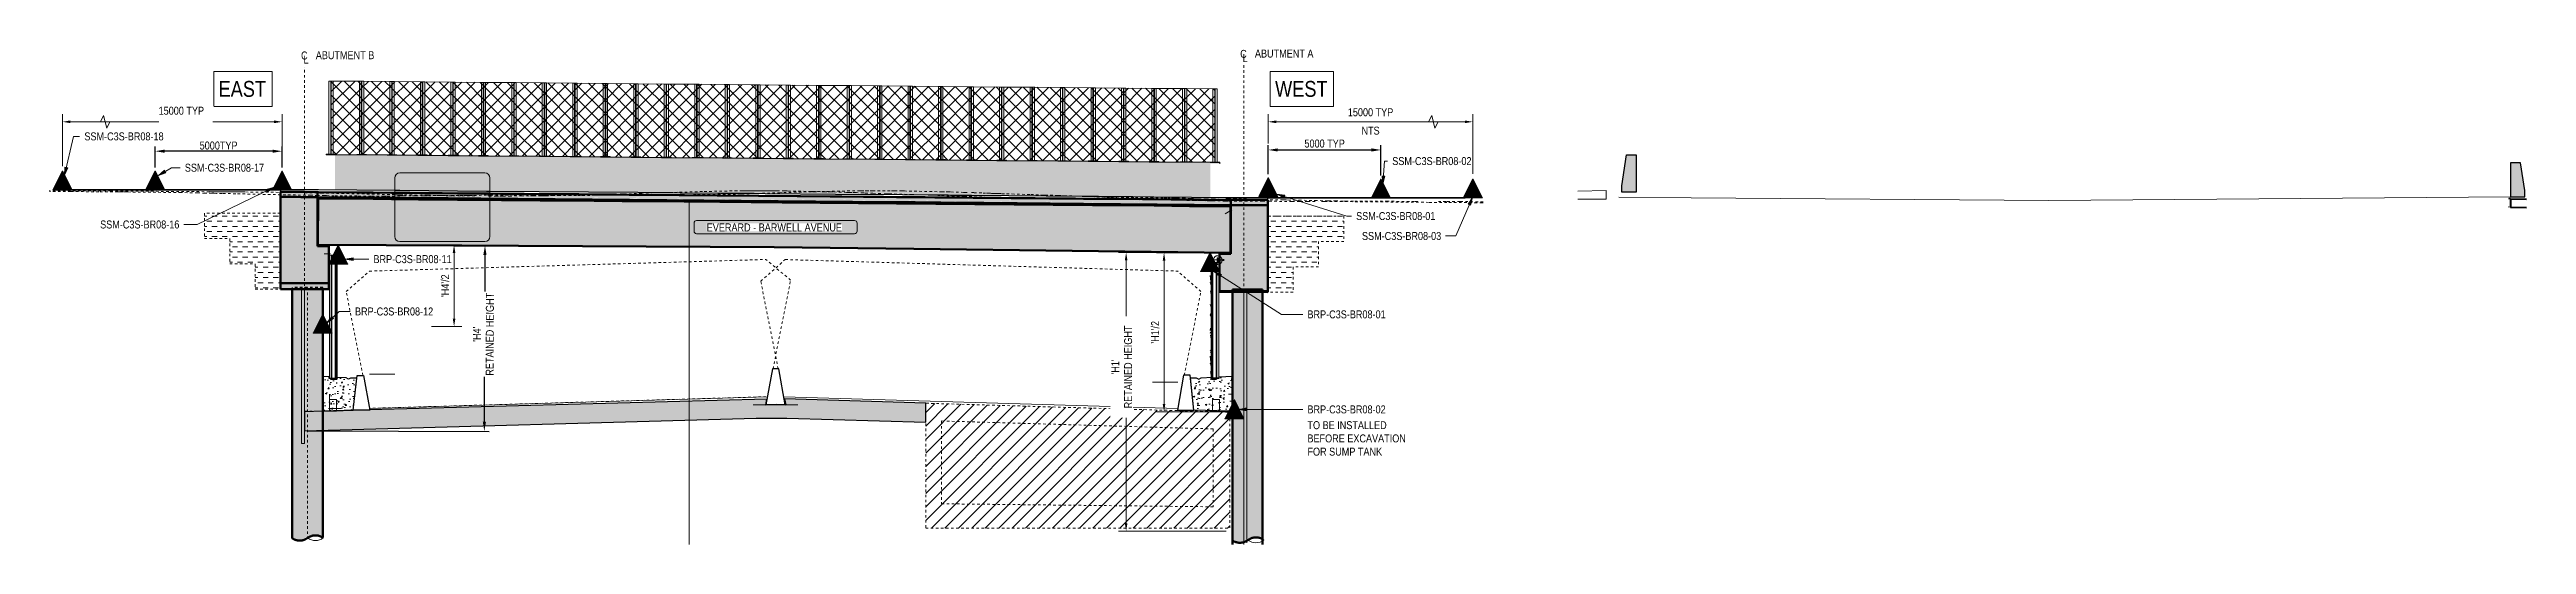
# Model space of a CAD drawing. Header units: metres. Extents: x -1147 to -802, y 5 to 567.
# Drawn here: x -985 to -887.4, y 8.2 to 27.7 of the extents above; entities that cross this region are included whole.
import ezdxf

# ---------------------------------------------------------------- set-up
doc = ezdxf.new("R2010")
doc.units = ezdxf.units.M
for name, pattern in [('Dash - Tight', [0.0045, 0.003, -0.0015]), ('Dash _2_5mm_', [0.005, 0.0025, -0.0025]), ('JacobsCenter', [0.015, 0.009, -0.0015, 0.003, -0.0015]), ('JacobsDash', [0.0045, 0.003, -0.0015])]:
    doc.linetypes.add(name, pattern=pattern)
doc.layers.get('Defpoints').update_dxf_attribs({"color": 41})
for name, color, linetype, lineweight in [('A-ANNO-DIMS', 7, 'Continuous', 9), ('A-ANNO-NOTE', 7, 'Continuous', 9), ('A-DETL', 7, 'Continuous', 13), ('A-DETL-GENF', 7, 'Continuous', 9), ('A-FLOR', 7, 'Continuous', 50), ('A-FLOR-PATT', 7, 'Continuous', 40), ('A-GENM', 7, 'Continuous', 35), ('C-TOPO', 7, 'Continuous', 9), ('G-ANNO-TEXT', 7, 'Continuous', 9), ('S-BEAM', 7, 'Continuous', 50), ('S-FNDN', 7, 'Continuous', 50), ('S-FSTN', 7, 'Continuous', 18)]:
    doc.layers.add(name, color=color, linetype=linetype, lineweight=lineweight)
doc.styles.add('Arial Narrow_1', font='ARIALN.TTF', dxfattribs={"height": 0.3125})
doc.styles.add('Arial Narrow_2', font='ARIALN.TTF', dxfattribs={"height": 0.625})
doc.dimstyles.new('____ddd____', dxfattribs={"dimscale": 0.3048, "dimtxt": 0.319822, "dimasz": 1.230315, "dimexe": 0.615157, "dimexo": 0.410105, "dimgap": 0.205052, "dimtad": 1, "dimdec": 0, "dimlfac": 1000, "dimzin": 0, "dimdsep": 46, "dimtxsty": 'Arial Narrow_1', "dimsah": 1, "dimcen": 0.09, "dimaunit": 1, "dimadec": 4, "dimazin": 0, "dimtfac": 1, "dimtdec": 4, "dimtix": 1, "dimtmove": 0, "dimatfit": 3, "dimfxl": 1, "dimtvp": 1, "dimtolj": 1, "dimtzin": 0, "dimarcsym": 2})
doc.dimstyles.new('____ddd_____1', dxfattribs={"dimscale": 0.3048, "dimtxt": 0.319822, "dimasz": 1.230315, "dimexe": 0.615157, "dimexo": 0.410105, "dimgap": 0.205052, "dimtad": 1, "dimdec": 0, "dimlfac": 1000, "dimzin": 0, "dimdsep": 46, "dimtxsty": 'Arial Narrow_1', "dimsah": 1, "dimcen": 0.09, "dimaunit": 1, "dimadec": 4, "dimazin": 0, "dimtfac": 1, "dimtdec": 4, "dimtix": 1, "dimtmove": 2, "dimatfit": 3, "dimfxl": 1, "dimtvp": 1, "dimtolj": 1, "dimtzin": 0, "dimarcsym": 2})
doc.dimstyles.new('Dimension_Standard_O__mm_', dxfattribs={"dimscale": 0.3048, "dimtxt": 0.319822, "dimasz": 1.025262, "dimexe": 0.984252, "dimexo": 0.615157, "dimgap": 0.615157, "dimtad": 1, "dimdec": 0, "dimlfac": 1000, "dimzin": 0, "dimdsep": 46, "dimtxsty": 'Arial Narrow_1', "dimsah": 1, "dimcen": 0.09, "dimaunit": 1, "dimadec": 4, "dimazin": 0, "dimtfac": 1, "dimtdec": 4, "dimtix": 1, "dimtmove": 0, "dimatfit": 3, "dimfxl": 1, "dimtvp": 1, "dimtfill": 1, "dimtolj": 1, "dimtzin": 0, "dimlwd": 18, "dimlwe": 18, "dimarcsym": 2})
doc.dimstyles.new('Dimension_Standard_O__mm__1', dxfattribs={"dimscale": 0.3048, "dimtxt": 0.319822, "dimasz": 1.025262, "dimexe": 0.984252, "dimexo": 0.615157, "dimgap": 0.615157, "dimtad": 1, "dimdec": 0, "dimlfac": 1000, "dimzin": 0, "dimdsep": 46, "dimtxsty": 'Arial Narrow_1', "dimsah": 1, "dimcen": 0.09, "dimaunit": 1, "dimadec": 4, "dimazin": 0, "dimtfac": 1, "dimtdec": 4, "dimtix": 1, "dimtmove": 2, "dimatfit": 3, "dimfxl": 1, "dimtvp": 1, "dimtfill": 1, "dimtolj": 1, "dimtzin": 0, "dimlwd": 18, "dimlwe": 18, "dimarcsym": 2})
pattern_1 = [(0, (-954.57835, 10.849), (0.20161, 0.20161), [0.20161, -0.20161])]
pattern_2 = [(50, (-954.57835, 10.849), (0.578435, -0.050612), [0.06048, -0.66532]), (355, (-954.57835, 10.849), (-0.111897, 0.6066), [0.04839, -0.53226]), (100.451, (-954.53035, 10.845), (0.466546, 0.555993), [0.0514, -0.56544]), (46.184, (-954.57835, 11.011), (0.86067, -0.133487), [0.09073, -0.99798]), (96.636, (-954.50635, 11), (0.753756, 0.785588), [0.0771, -0.84816]), (351.184, (-954.57835, 11.011), (0.753764, 0.785578), [0.07258, -0.79838]), (21, (-954.49735, 10.97), (0.481374, -0.324697), [0.06048, -0.66532]), (326, (-954.49735, 10.97), (0.196219, 0.584794), [0.04839, -0.53226]), (71.451, (-954.45735, 10.943), (0.6776, 0.260096), [0.0514, -0.56544]), (37.5, (-954.57835, 10.849), (0.0098042, 0.268466), [0.00419, -0.52161, 0.00419, -0.53613, -0.53427]), (37.5, (-954.57835, 10.849), (0.0098042, 0.268466), [-1.066, 0.00419, -0.53008]), (7.5, (-954.57835, 10.849), (0.2121482, 0.318072), [0.00419, -0.30387, 0.00419, -0.50952, -0.20363]), (7.5, (-954.57835, 10.849), (0.2121482, 0.318072), [-0.82177, 0.00419, -0.19944]), (327.5, (-954.75835, 10.849), (0.430499, -0.018185), [0.00419, -0.19742, 0.00419, -0.62484, -0.83468]), (327.5, (-954.75835, 10.849), (0.430499, -0.018185), [-0.83064, 0.00419, -0.83048]), (317.5, (-954.83835, 10.849), (0.470313, 0.080731), [0.00419, -0.25791, 0.00419, -0.41355, -0.59274]), (317.5, (-954.83835, 10.849), (0.470313, 0.080731), [-0.67984, 0.00419, -0.58855])]
pattern_3 = [(45, (-954.57835, 10.849), (-0.265165, 0.265165), []), (135, (-954.57835, 10.849), (-0.265165, -0.265165), [])]

msp = doc.modelspace()

# ---------------------------------------------------------------- blocks, each defined once
blk = doc.blocks.new('T2DPAA-T2D-PWA-SU-M3D-000101_dwg-40820706-DRG-2873010 - ELEVATION')
at = {"color": 9, "linetype": 'Dash - Tight', "lineweight": 18, "true_color": 0xc0c0c0}
for p, q in [((-355.032, 22.097), (-355.867, 22.104)), ((-353.926, 22.089), (-355.032, 22.097)), ((-352.775, 22.081), (-353.926, 22.089)), ((-353.159, 22.084), (-352.775, 22.081)), ((-350.681, 22.058), (-352.775, 22.081)), ((-350.034, 22.043), (-350.681, 22.058)), ((-349.746, 22.037), (-350.034, 22.043)), ((-349.474, 22.031), (-349.746, 22.037)), ((-349.4, 22.029), (-349.474, 22.031)), ((-349.294, 22.027), (-349.4, 22.029)), ((-349.063, 22.022), (-349.294, 22.027)), ((-348.938, 22.019), (-349.063, 22.022)), ((-348.531, 22.011), (-348.938, 22.019)), ((-346.561, 21.969), (-348.53, 22.011)), ((-346.843, 21.974), (-346.561, 21.969)), ((-346.374, 21.966), (-346.561, 21.969)), ((-345.573, 21.953), (-346.374, 21.966)), ((-345.295, 21.943), (-345.573, 21.953)), ((-345.023, 21.937), (-345.295, 21.943)), ((-344.967, 21.936), (-345.023, 21.937)), ((-344.649, 21.933), (-344.967, 21.936)), ((-344.317, 21.929), (-344.649, 21.933)), ((-343.749, 21.923), (-344.317, 21.929)), ((-343.2, 21.918), (-343.749, 21.923)), ((-343.749, 21.923), (-343.749, 21.923)), ((-342.879, 21.914), (-343.2, 21.918)), ((-342.68, 21.918), (-342.879, 21.914)), ((-342.635, 21.919), (-342.68, 21.918)), ((-342.583, 21.919), (-342.635, 21.919)), ((-342.261, 21.922), (-342.583, 21.919)), ((-338.45, 21.954), (-338.511, 21.953)), ((-337.597, 21.963), (-338.45, 21.954)), ((-337.068, 21.962), (-337.597, 21.963)), ((-336.819, 21.962), (-337.066, 21.962)), ((-336.306, 21.967), (-336.819, 21.962)), ((-335.499, 21.973), (-336.306, 21.967)), ((-335.019, 21.976), (-335.499, 21.973)), ((-334.494, 21.984), (-335.019, 21.976)), ((-333.474, 22), (-334.494, 21.984)), ((-333.283, 22.003), (-333.474, 22)), ((-333.2, 22.005), (-333.283, 22.003)), ((-332.53, 22.026), (-333.2, 22.005)), ((-331.859, 22.047), (-332.53, 22.026)), ((-331.79, 22.049), (-331.859, 22.047)), ((-331.717, 22.052), (-331.79, 22.049)), ((-331.634, 22.054), (-331.717, 22.052)), ((-331.352, 22.062), (-331.634, 22.054)), ((-330.137, 22.097), (-331.352, 22.062)), ((-328.568, 22.131), (-330.137, 22.097)), ((-328.561, 22.131), (-329.33, 22.115)), ((-328.561, 22.131), (-328.568, 22.131)), ((-328.562, 22.131), (-328.568, 22.131)), ((-328.561, 22.131), (-328.478, 22.132)), ((-328.552, 22.131), (-328.561, 22.131)), ((-328.561, 22.131), (-328.482, 22.131)), ((-328.561, 22.131), (-328.551, 22.131)), ((-328.561, 22.131), (-327.219, 22.127)), ((-328.561, 22.131), (-328.552, 22.131)), ((-328.561, 22.131), (-328.552, 22.131)), ((-328.552, 22.131), (-328.561, 22.131)), ((-328.552, 22.131), (-328.501, 22.131)), ((-328.551, 22.131), (-328.461, 22.13)), ((-328.551, 22.131), (-328.501, 22.131)), ((-328.55, 22.131), (-328.479, 22.131)), ((-328.501, 22.131), (-328.461, 22.13)), ((-328.478, 22.131), (-328.471, 22.131)), ((-328.477, 22.132), (-328.444, 22.132)), ((-328.466, 22.131), (-328.43, 22.131)), ((-328.461, 22.13), (-327.116, 22.125)), ((-327.219, 22.127), (-327.367, 22.128)), ((-327.135, 22.126), (-327.219, 22.127)), ((-327.219, 22.127), (-327.115, 22.125)), ((-326.902, 22.122), (-327.115, 22.125)), ((-326.805, 22.12), (-326.902, 22.122)), ((-326.742, 22.119), (-326.805, 22.12)), ((-325.859, 22.1), (-326.742, 22.119)), ((-325.738, 22.098), (-325.859, 22.1)), ((-325.48, 22.092), (-325.738, 22.098)), ((-325.333, 22.089), (-325.48, 22.092)), ((-325.236, 22.087), (-325.333, 22.089)), ((-325.08, 22.084), (-325.333, 22.089)), ((-325.01, 22.083), (-325.08, 22.084)), ((-324.989, 22.082), (-325.078, 22.084)), ((-324.457, 22.065), (-324.989, 22.082)), ((-324.42, 22.064), (-324.457, 22.065)), ((-324.34, 22.062), (-324.42, 22.064)), ((-324.237, 22.06), (-324.34, 22.062)), ((-324.092, 22.055), (-324.237, 22.06)), ((-324.071, 22.054), (-324.092, 22.055)), ((-323.799, 22.043), (-324.07, 22.054)), ((-323.761, 22.041), (-323.799, 22.043)), ((-323.641, 22.036), (-323.761, 22.041)), ((-323.62, 22.036), (-323.64, 22.036)), ((-323.418, 22.028), (-323.618, 22.036)), ((-323.418, 22.028), (-323.204, 22.023)), ((-323.204, 22.023), (-323.039, 22.016)), ((-322.871, 22.011), (-323.039, 22.016)), ((-322.779, 22.008), (-322.871, 22.011)), ((-321.876, 21.981), (-322.778, 22.008)), ((-321.602, 21.971), (-321.876, 21.981)), ((-321.506, 21.967), (-321.602, 21.971)), ((-321.416, 21.964), (-321.506, 21.967)), ((-321.399, 21.963), (-321.416, 21.964)), ((-321.161, 21.955), (-321.247, 21.958)), ((-320.763, 21.943), (-321.161, 21.955)), ((-320.211, 21.923), (-320.763, 21.943)), ((-319.81, 21.909), (-320.211, 21.923)), ((-318.723, 21.876), (-319.81, 21.909)), ((-318.276, 21.869), (-318.723, 21.876)), ((-317.772, 21.86), (-318.276, 21.869)), ((-317.226, 21.855), (-317.772, 21.86)), ((-316.616, 21.849), (-317.226, 21.855)), ((-316.535, 21.847), (-316.616, 21.849)), ((-316.348, 21.844), (-316.535, 21.847)), ((-316.337, 21.844), (-316.348, 21.844)), ((-316.013, 21.838), (-316.337, 21.844)), ((-315.775, 21.833), (-316.013, 21.838)), ((-315.772, 21.833), (-315.774, 21.833)), ((-315.534, 21.825), (-315.772, 21.833)), ((-315.416, 21.82), (-315.534, 21.825)), ((-315.359, 21.817), (-315.416, 21.82)), ((-315.235, 21.815), (-315.359, 21.817)), ((-315.153, 21.813), (-315.233, 21.815)), ((-314.907, 21.806), (-315.153, 21.813)), ((-314.618, 21.807), (-314.907, 21.806)), ((-313.328, 21.793), (-314.618, 21.807)), ((-313.257, 21.79), (-313.328, 21.793)), ((-313.255, 21.79), (-313.257, 21.79)), ((-312.996, 21.779), (-313.255, 21.79)), ((-311.899, 21.768), (-312.996, 21.779)), ((-311.807, 21.767), (-311.899, 21.768)), ((-311.664, 21.764), (-311.807, 21.767)), ((-310.742, 21.746), (-311.664, 21.764)), ((-310.657, 21.744), (-310.742, 21.746)), ((-310.53, 21.742), (-310.657, 21.744)), ((-310.458, 21.74), (-310.53, 21.742)), ((-310.332, 21.738), (-310.458, 21.74)), ((-310.147, 21.734), (-310.332, 21.738)), ((-310.097, 21.733), (-310.147, 21.734)), ((-310.031, 21.732), (-310.097, 21.733)), ((-309.529, 21.724), (-310.031, 21.732)), ((-309.411, 21.724), (-309.529, 21.724)), ((-308.883, 21.721), (-309.411, 21.724)), ((-308.67, 21.72), (-308.883, 21.721)), ((-308.058, 21.716), (-308.67, 21.72)), ((-307.774, 21.715), (-308.058, 21.716)), ((-306.902, 21.709), (-307.774, 21.715)), ((-306.84, 21.709), (-306.902, 21.709)), ((-306.605, 21.708), (-306.84, 21.709)), ((-306.535, 21.708), (-306.605, 21.708)), ((-306.28, 21.708), (-306.535, 21.708)), ((-305.992, 21.708), (-306.28, 21.708)), ((-305.64, 21.706), (-305.84, 21.707)), ((-305.61, 21.706), (-305.64, 21.706)), ((-304.923, 21.703), (-305.61, 21.706)), ((-301.714, 21.674), (-304.923, 21.703)), ((-301.52, 21.673), (-301.714, 21.674)), ((-300.797, 21.667), (-301.52, 21.673)), ((-299.62, 21.658), (-300.797, 21.667)), ((-299.406, 21.656), (-299.62, 21.658)), ((-299.372, 21.656), (-299.406, 21.656))]:
    blk.add_line(p, q, dxfattribs=at)
at = {"color": 253, "linetype": 'Dash - Tight', "lineweight": 18, "true_color": 0x94c294}
for p, q in [((-342.061, 21.924), (-342.261, 21.922)), ((-341.981, 21.924), (-342.061, 21.924)), ((-341.947, 21.925), (-341.981, 21.924)), ((-341.892, 21.925), (-341.947, 21.925)), ((-341.879, 21.925), (-341.892, 21.925)), ((-341.87, 21.925), (-341.879, 21.925)), ((-341.851, 21.925), (-341.87, 21.925)), ((-341.61, 21.923), (-341.851, 21.925)), ((-341.459, 21.926), (-341.61, 21.923)), ((-341.363, 21.928), (-341.459, 21.926)), ((-341.134, 21.926), (-341.363, 21.928)), ((-341.04, 21.93), (-341.134, 21.926)), ((-341.01, 21.931), (-341.04, 21.93)), ((-340.987, 21.931), (-341.01, 21.931)), ((-340.976, 21.932), (-340.987, 21.931)), ((-340.832, 21.935), (-340.976, 21.932)), ((-340.665, 21.936), (-340.832, 21.935)), ((-340.449, 21.937), (-340.665, 21.936)), ((-340.41, 21.937), (-340.449, 21.937)), ((-340.352, 21.938), (-340.41, 21.937)), ((-340.326, 21.938), (-340.352, 21.938)), ((-340.279, 21.938), (-340.326, 21.938)), ((-339.955, 21.94), (-340.278, 21.938)), ((-339.739, 21.938), (-339.955, 21.94)), ((-339.579, 21.941), (-339.739, 21.938)), ((-339.433, 21.943), (-339.579, 21.941)), ((-339.411, 21.943), (-339.433, 21.943)), ((-339.371, 21.944), (-339.411, 21.943)), ((-339.262, 21.945), (-339.371, 21.944)), ((-339.206, 21.946), (-339.261, 21.946)), ((-338.641, 21.952), (-339.206, 21.946)), ((-338.511, 21.953), (-338.64, 21.952))]:
    blk.add_line(p, q, dxfattribs=at)
blk = doc.blocks.new('T2DPAA-T2D-PWA-SU-M3D-000100_SurveySurface_rvt-3-DRG-2873010 - ELEVATION')
at = {"color": 9, "linetype": 'Dash - Tight', "lineweight": 18, "true_color": 0xc0c0c0}
blk.add_blockref('T2DPAA-T2D-PWA-SU-M3D-000101_dwg-40820706-DRG-2873010 - ELEVATION', (0, 0), dxfattribs=at)
blk = doc.blocks.new('CE_01F_FP39_81 - CE_01F_FP39_81-5343384-DRG-2873010 - ELEVATION')
at = {"layer": 'A-GENM', "lineweight": 18}
h = blk.add_hatch(dxfattribs=at)
h.set_pattern_fill('FP_5', color=256, style=0, pattern_type=2)
h.set_pattern_definition([(0, (-310.528, 10.849), (0.536, 3.175), [0.0536, -0.0804, 0.0268, -0.0804, -0.29481]), (0, (-310.528, 10.849), (0.536, 3.175), [-0.24121, 0.0268, -0.26801]), (0, (-310.26, 11.167), (0.536, 3.175), [0.0268, -0.50922]), (0, (-310.421, 11.326), (0.536, 3.175), [0.0268, -0.0536, 0.0268, -0.42882]), (0, (-310.153, 11.484), (0.536, 3.175), [0.0536, -0.48242]), (0, (-310.099, 11.643), (0.536, 3.175), [0.0268, -0.50922]), (0, (-310.26, 11.961), (0.536, 3.175), [0.0536, -0.48242]), (0, (-310.528, 12.119), (0.536, 3.175), [0.0268, -0.0536, 0.0268, -0.13401, -0.29481]), (0, (-310.528, 12.119), (0.536, 3.175), [-0.24121, 0.0804, -0.21441]), (0, (-310.153, 12.437), (0.536, 3.175), [0.0536, -0.48242]), (0, (-310.475, 12.596), (0.536, 3.175), [0.0536, -0.0268, 0.0268, -0.21441, -0.21441]), (0, (-310.475, 12.596), (0.536, 3.175), [-0.32161, 0.0268, -0.18761]), (0, (-310.502, 12.754), (0.536, 3.175), [0.0268, -0.50922]), (0, (-310.314, 12.913), (0.536, 3.175), [0.0268, -0.0268, 0.0268, -0.45562]), (0, (-310.394, 13.072), (0.536, 3.175), [0.0268, -0.50922]), (0, (-310.046, 13.231), (0.536, 3.175), [0.0268, -0.50922]), (0, (-310.287, 13.389), (0.536, 3.175), [0.0268, -0.21441, 0.0268, -0.26801]), (0, (-310.287, 13.548), (0.536, 3.175), [0.0536, -0.48242]), (0, (-310.18, 13.707), (0.536, 3.175), [0.0536, -0.48242]), (0, (-310.502, 13.866), (0.536, 3.175), [0.0268, -0.32161, 0.0536, -0.13401]), (90, (-310.528, 12.278), (-0.53602, 3.175), [0.635, -0.635, 0.3175, -1.587]), (90, (-310.502, 12.278), (-0.53602, 3.175), [0.15875, -1.111, 0.3175, -1.587]), (90, (-310.475, 11.484), (-0.53602, 3.175), [0.47625, -2.699]), (90, (-310.448, 11.484), (-0.53602, 3.175), [0.3175, -2.857]), (90, (-310.421, 11.008), (-0.53602, 3.175), [0.15875, -1.905, 0.15875, -0.15875, -0.79375]), (90, (-310.421, 11.008), (-0.53602, 3.175), [-2.381, 0.3175, -0.47625]), (90, (-310.367, 11.008), (-0.53602, 3.175), [0.15875, -1.111, 0.15875, -1.746]), (90, (-310.341, 12.278), (-0.53602, 3.175), [0.3175, -0.47625, 0.15875, -0.15875, -2.064]), (90, (-310.341, 12.278), (-0.53602, 3.175), [-1.111, 0.3175, -1.746]), (90, (-310.314, 11.643), (-0.53602, 3.175), [0.3175, -1.746, 0.15875, -0.9525]), (90, (-310.287, 11.008), (-0.53602, 3.175), [0.15875, -0.15875, 0.3175, -2.54]), (90, (-310.233, 13.072), (-0.53602, 3.175), [0.15875, -3.016]), (90, (-310.207, 13.072), (-0.53602, 3.175), [0.3175, -0.3175, 0.15875, -0.15875, -2.222]), (90, (-310.207, 13.072), (-0.53602, 3.175), [-0.9525, 0.3175, -1.905]), (90, (-310.18, 11.643), (-0.53602, 3.175), [0.15875, -0.15875, 0.15875, -0.3175, -2.381]), (90, (-310.18, 11.643), (-0.53602, 3.175), [-0.79375, 0.15875, -2.223]), (90, (-310.099, 12.754), (-0.53602, 3.175), [0.635, -2.54]), (90, (-310.073, 12.437), (-0.53602, 3.175), [0.635, -0.47625, 0.3175, -1.746]), (90, (-310.046, 11.167), (-0.53602, 3.175), [0.15875, -0.47625, 0.3175, -2.223]), (90, (-310.019, 11.484), (-0.53602, 3.175), [0.47625, -2.699]), (80.417, (-310.314, 10.849), (6.3e-05, 3.1753), [0.16099, -3.059]), (80.417, (-310.019, 11.008), (6.3e-05, 3.1753), [0.16099, -2.737, 0.16099, -0.16099]), (80.417, (-310.367, 11.167), (6.3e-05, 3.1753), [0.16099, -1.288, 0.16099, -1.61]), (80.417, (-310.233, 11.167), (6.3e-05, 3.1753), [0.16099, -2.576, 0.16099, -0.32199]), (80.417, (-310.207, 11.167), (6.3e-05, 3.1753), [0.32199, -1.288, 0.32199, -1.288]), (80.417, (-310.341, 11.484), (6.3e-05, 3.1753), [0.16097, -1.449, 0.16097, -0.16097, -1.288]), (80.417, (-310.341, 11.484), (6.3e-05, 3.1753), [-1.932, 0.16097, -1.127]), (80.417, (-310.073, 11.643), (6.3e-05, 3.1753), [0.16099, -0.16099, 0.16099, -2.737]), (80.417, (-310.448, 11.802), (6.3e-05, 3.1753), [0.16099, -1.932, 0.16099, -0.966]), (80.417, (-310.019, 12.119), (6.3e-05, 3.1753), [0.16097, -0.16097, 0.16097, -0.64398, -2.093]), (80.417, (-310.019, 12.119), (6.3e-05, 3.1753), [-1.127, 0.16097, -1.932]), (80.417, (-310.341, 12.596), (6.3e-05, 3.1753), [0.16099, -3.059]), (80.417, (-310.475, 12.754), (6.3e-05, 3.1753), [0.32199, -2.898]), (80.417, (-310.528, 13.072), (6.3e-05, 3.1753), [0.16099, -0.16099, 0.16099, -2.737]), (80.417, (-310.233, 13.548), (6.3e-05, 3.1753), [0.16099, -3.059]), (80.417, (-310.073, 13.866), (6e-05, 3.1753), [0.161, -3.059]), (99.583, (-310.287, 11.167), (-6.3e-05, 3.1753), [0.16099, -3.059]), (99.583, (-310.26, 11.167), (-6.3e-05, 3.1753), [0.16099, -3.059]), (99.583, (-310.421, 11.326), (-6.3e-05, 3.1753), [0.16099, -0.64398, 0.32199, -2.093]), (99.583, (-310.528, 11.326), (-6.3e-05, 3.1753), [0.16099, -3.059]), (99.583, (-310.18, 11.802), (-6.3e-05, 3.1753), [0.16099, -1.288, 0.16099, -1.61]), (99.583, (-310.153, 11.802), (-6.3e-05, 3.1753), [0.16097, -0.96606, 0.16097, -0.96583, -0.96609]), (99.583, (-310.153, 11.802), (-6.3e-05, 3.1753), [-2.254, 0.16097, -0.80512]), (99.583, (-310.475, 11.961), (-6.3e-05, 3.1753), [0.16099, -3.059]), (99.583, (-310.046, 12.119), (-6.3e-05, 3.1753), [0.32194, -0.80497, 0.16097, -0.16097, -1.771]), (99.583, (-310.046, 12.119), (-6.3e-05, 3.1753), [-1.449, 0.16097, -1.61]), (99.583, (-310.394, 12.596), (-6.3e-05, 3.1753), [0.16099, -3.059]), (99.583, (-310.18, 12.596), (-6.3e-05, 3.1753), [0.32199, -2.898]), (99.583, (-310.153, 12.596), (-6.3e-05, 3.1753), [0.16099, -3.059]), (99.583, (-310.314, 12.913), (-6.3e-05, 3.1753), [0.16099, -3.059]), (99.583, (-310.475, 13.389), (-6.3e-05, 3.1753), [0.16099, -3.059]), (99.583, (-310.046, 13.389), (-6.3e-05, 3.1753), [0.16099, -3.059]), (71.343, (-310.475, 10.849), (0.53603, 3e-06), [0.16755, -3.184]), (71.343, (-310.528, 11.167), (0.53603, 3e-06), [0.16755, -3.184]), (71.343, (-310.528, 11.326), (0.53603, 3e-06), [0.16755, -3.184]), (71.343, (-310.394, 11.326), (0.53603, 3e-06), [0.16755, -3.184]), (71.343, (-310.421, 11.961), (0.53603, 3e-06), [0.16755, -3.184]), (71.343, (-310.421, 12.119), (0.53603, 3e-06), [0.16755, -3.184]), (71.343, (-310.314, 12.754), (0.53603, 3e-06), [0.16755, -3.184]), (71.343, (-310.287, 12.913), (0.53603, 3e-06), [0.16755, -3.184]), (71.343, (-310.502, 13.231), (0.53603, 3e-06), [0.16755, -3.184]), (71.343, (-310.341, 13.231), (0.53603, 3e-06), [0.16755, -3.184]), (85.175, (-310.073, 10.849), (1.9e-05, 3.175251), [0.31862, -6.054]), (85.175, (-310.207, 11.326), (1.9e-05, 3.175251), [0.31862, -6.054]), (85.175, (-310.287, 11.643), (1.9e-05, 3.175251), [0.31862, -6.054]), (85.175, (-310.207, 12.119), (1.9e-05, 3.175251), [0.31862, -6.054]), (85.175, (-310.18, 12.119), (1.9e-05, 3.175251), [0.31862, -6.054]), (85.175, (-310.367, 12.596), (1.9e-05, 3.175251), [0.31862, -6.054]), (85.175, (-310.421, 12.754), (1.9e-05, 3.175251), [0.31862, -6.054]), (85.175, (-310.207, 13.389), (1.9e-05, 3.175251), [0.31862, -6.054]), (85.175, (-310.421, 13.707), (1.9e-05, 3.175251), [0.31862, -6.054]), (94.825, (-310.502, 12.754), (-1.9e-05, 3.175251), [0.31862, -6.054]), (94.825, (-310.18, 12.754), (-1.9e-05, 3.175251), [0.31862, -6.054]), (94.825, (-310.528, 12.913), (-1.9e-05, 3.175251), [0.31862, -6.054]), (94.825, (-310.099, 13.389), (-1.9e-05, 3.175251), [0.31862, -6.054]), (94.825, (-310.448, 13.548), (-1.9e-05, 3.175251), [0.31862, -6.054]), (94.825, (-310.341, 13.707), (-1.9e-05, 3.175251), [0.31862, -6.054]), (108.657, (-310.314, 10.849), (-0.53603, 3e-06), [0.16755, -3.184]), (108.657, (-310.421, 11.167), (-0.53603, 3e-06), [0.16755, -3.184]), (108.657, (-310.046, 11.326), (-0.53603, 3e-06), [0.16755, -3.184]), (108.657, (-310.099, 11.643), (-0.53603, 3e-06), [0.16755, -3.184]), (108.657, (-310.314, 11.961), (-0.53603, 3e-06), [0.16755, -3.184]), (108.657, (-310.448, 12.119), (-0.53603, 3e-06), [0.16755, -3.184]), (108.657, (-310.287, 12.119), (-0.53603, 3e-06), [0.16755, -3.184]), (108.657, (-310.367, 12.437), (-0.53603, 3e-06), [0.16755, -3.184]), (108.657, (-310.367, 13.231), (-0.53603, 3e-06), [0.16755, -3.184]), (108.657, (-310.528, 13.866), (-0.53603, 3e-06), [0.16755, -3.184]), (108.657, (-310.207, 13.866), (-0.53603, 3e-06), [0.16755, -3.184]), (108.657, (-310.153, 13.866), (-0.53603, 3e-06), [0.16755, -3.184])])
edge = h.paths.add_edge_path()
edge.add_line((-310.124, 14.714), (-310.09, 14.715))
edge.add_line((-310.09, 14.715), (-310.09, 18.947))
edge.add_line((-310.09, 18.947), (-310.124, 18.947))
at = {"layer": 'A-GENM', "color": 23, "lineweight": 18, "true_color": 0xc28383}
for p, q in [((-310.09, 19.285), (-310.124, 19.289)), ((-310.039, 19.285), (-310.09, 19.285)), ((-310.09, 19.285), (-310.09, 18.947)), ((-310.073, 19.289), (-310.039, 19.285)), ((-310.039, 18.947), (-310.039, 19.285))]:
    blk.add_line(p, q, dxfattribs=at)
at = {"layer": 'A-GENM', "lineweight": 18}
for p, q in [((-310.09, 18.947), (-310.09, 14.715)), ((-310.039, 14.715), (-310.039, 18.947)), ((-310.09, 14.715), (-310.124, 14.714)), ((-310.09, 14.715), (-310.039, 14.715))]:
    blk.add_line(p, q, dxfattribs=at)
at = {"layer": 'A-GENM', "color": 253, "linetype": 'Dash _2_5mm_', "lineweight": 25, "true_color": 0x9595a4}
blk.add_line((-310.09, 14.075), (-310.124, 14.075), dxfattribs=at)
blk = doc.blocks.new('CE_01F_FP36_81 - CE_01F_FP36_81-5196925-DRG-2873010 - ELEVATION')
at = {"layer": 'A-GENM', "color": 23, "lineweight": 18, "true_color": 0xc28383}
for p, q in [((-344.617, 19.591), (-344.586, 19.587)), ((-344.586, 19.587), (-344.582, 19.587)), ((-344.532, 19.587), (-344.582, 19.587)), ((-344.582, 19.587), (-344.582, 19.539)), ((-344.582, 19.539), (-344.582, 19.241)), ((-344.537, 19.587), (-344.566, 19.591)), ((-344.532, 19.587), (-344.537, 19.587)), ((-344.532, 19.241), (-344.532, 19.587))]:
    blk.add_line(p, q, dxfattribs=at)
at = {"layer": 'A-GENM', "lineweight": 18}
for p, q in [((-344.582, 19.241), (-344.582, 14.714)), ((-344.532, 14.714), (-344.532, 19.241)), ((-344.582, 14.714), (-344.532, 14.714))]:
    blk.add_line(p, q, dxfattribs=at)
at = {"layer": 'A-GENM', "color": 253, "linetype": 'Dash _2_5mm_', "lineweight": 25, "true_color": 0x9595a4}
blk.add_line((-344.566, 14.575), (-344.532, 14.575), dxfattribs=at)
blk = doc.blocks.new('T2DPAA-T2D-C3S-DU-M3D-100304_rvt-1-DRG-2873010 - ELEVATION')
at = {"layer": 'A-GENM', "color": 253, "linetype": 'Dash _2_5mm_', "lineweight": 25, "true_color": 0x9595a4}
for name in ['CE_01F_FP36_81 - CE_01F_FP36_81-5196925-DRG-2873010 - ELEVATION', 'CE_01F_FP39_81 - CE_01F_FP39_81-5343384-DRG-2873010 - ELEVATION']:
    blk.add_blockref(name, (0, 0), dxfattribs=at)
blk = doc.blocks.new('T2DPAA-T2D-PWA-SU-M3D-000101_dwg-V28-DRG-2873010 - ELEVATION')
at = {"color": 9, "linetype": 'Dash - Tight', "lineweight": 18, "true_color": 0xc0c0c0}
for p, q in [((-353.444, 22.12), (-355.867, 22.133)), ((-353.442, 22.121), (-353.444, 22.12)), ((-348.17, 22.081), (-353.444, 22.12)), ((-349.562, 22.094), (-348.17, 22.081)), ((-346.044, 22.057), (-348.17, 22.081)), ((-345.115, 22.037), (-346.044, 22.057)), ((-342.261, 21.976), (-345.115, 22.037)), ((-338.247, 21.914), (-338.511, 21.918)), ((-338.171, 21.916), (-338.247, 21.914)), ((-338.02, 21.918), (-338.171, 21.916)), ((-337.952, 21.92), (-338.019, 21.918)), ((-337.698, 21.922), (-337.952, 21.92)), ((-337.251, 21.925), (-337.698, 21.922)), ((-336.971, 21.923), (-337.251, 21.925)), ((-336.807, 21.926), (-336.971, 21.923)), ((-336.799, 21.926), (-336.806, 21.926)), ((-336.783, 21.927), (-336.799, 21.926)), ((-336.725, 21.928), (-336.783, 21.927)), ((-336.695, 21.928), (-336.725, 21.928)), ((-336.497, 21.926), (-336.694, 21.928)), ((-336.407, 21.93), (-336.497, 21.926)), ((-336.365, 21.931), (-336.406, 21.93)), ((-336.34, 21.932), (-336.364, 21.931)), ((-336.31, 21.933), (-336.34, 21.932)), ((-336.213, 21.935), (-336.309, 21.933)), ((-336.198, 21.936), (-336.212, 21.935)), ((-336.031, 21.936), (-336.198, 21.936)), ((-336.003, 21.936), (-336.031, 21.936)), ((-335.761, 21.938), (-336.003, 21.936)), ((-335.316, 21.94), (-335.761, 21.938)), ((-335.102, 21.938), (-335.316, 21.94)), ((-334.942, 21.941), (-335.102, 21.938)), ((-334.802, 21.943), (-334.942, 21.941)), ((-334.571, 21.947), (-334.785, 21.943)), ((-332.969, 21.963), (-334.571, 21.947)), ((-332.248, 21.962), (-332.969, 21.963)), ((-332.201, 21.962), (-332.248, 21.962)), ((-332.184, 21.962), (-332.201, 21.962)), ((-332.117, 21.963), (-332.184, 21.962)), ((-332.07, 21.963), (-332.116, 21.963)), ((-331.666, 21.967), (-332.07, 21.963)), ((-330.384, 21.976), (-331.666, 21.967)), ((-328.832, 22), (-330.384, 21.976)), ((-328.648, 22.003), (-328.832, 22)), ((-328.568, 22.005), (-328.648, 22.003)), ((-328.546, 22.006), (-328.568, 22.005)), ((-328.293, 22.014), (-328.546, 22.006)), ((-328.247, 22.015), (-328.293, 22.014)), ((-328.118, 22.019), (-328.247, 22.015)), ((-327.476, 22.039), (-328.118, 22.019)), ((-327.082, 22.052), (-327.476, 22.039)), ((-327.002, 22.054), (-327.082, 22.052)), ((-326.235, 22.076), (-327.002, 22.054)), ((-325.841, 22.087), (-326.235, 22.076)), ((-325.7, 22.091), (-325.84, 22.087)), ((-325.694, 22.091), (-325.7, 22.091)), ((-325.665, 22.092), (-325.694, 22.091)), ((-325.648, 22.093), (-325.664, 22.092)), ((-325.637, 22.093), (-325.647, 22.093)), ((-325.599, 22.094), (-325.637, 22.093)), ((-325.589, 22.094), (-325.599, 22.094)), ((-325.502, 22.097), (-325.589, 22.094)), ((-325.323, 22.101), (-325.502, 22.097)), ((-323.93, 22.131), (-325.322, 22.101)), ((-323.926, 22.131), (-324.767, 22.113)), ((-323.926, 22.131), (-323.93, 22.131)), ((-323.927, 22.131), (-323.93, 22.131)), ((-323.926, 22.131), (-323.843, 22.132)), ((-323.921, 22.131), (-323.926, 22.131)), ((-323.926, 22.131), (-323.921, 22.131)), ((-323.926, 22.131), (-323.892, 22.131)), ((-323.926, 22.131), (-323.433, 22.13)), ((-323.926, 22.131), (-323.921, 22.131)), ((-323.926, 22.131), (-323.906, 22.131)), ((-323.921, 22.131), (-323.926, 22.131)), ((-323.921, 22.131), (-323.899, 22.131)), ((-323.921, 22.131), (-323.899, 22.131)), ((-323.897, 22.131), (-323.71, 22.131)), ((-323.894, 22.131), (-323.874, 22.131)), ((-323.892, 22.131), (-323.744, 22.131)), ((-323.874, 22.131), (-323.44, 22.129)), ((-323.44, 22.129), (-322.486, 22.125)), ((-323.433, 22.13), (-322.584, 22.127)), ((-322.584, 22.127), (-322.738, 22.128)), ((-322.496, 22.126), (-322.584, 22.127)), ((-322.584, 22.127), (-322.486, 22.125)), ((-322.266, 22.122), (-322.486, 22.125)), ((-322.17, 22.12), (-322.266, 22.122)), ((-322.108, 22.119), (-322.17, 22.12)), ((-321.091, 22.098), (-322.108, 22.119)), ((-320.691, 22.088), (-321.091, 22.098)), ((-320.439, 22.084), (-320.691, 22.088)), ((-320.592, 22.087), (-320.691, 22.088)), ((-319.844, 22.066), (-320.439, 22.084)), ((-320.37, 22.083), (-320.439, 22.084)), ((-319.822, 22.066), (-319.842, 22.066)), ((-319.785, 22.064), (-319.822, 22.066)), ((-319.709, 22.062), (-319.785, 22.064)), ((-319.44, 22.054), (-319.578, 22.059)), ((-319.132, 22.041), (-319.439, 22.054)), ((-318.98, 22.035), (-319.132, 22.041)), ((-318.838, 22.03), (-318.98, 22.035)), ((-318.785, 22.028), (-318.838, 22.03)), ((-318.785, 22.028), (-318.744, 22.027)), ((-318.744, 22.027), (-318.668, 22.025)), ((-318.667, 22.025), (-318.57, 22.023)), ((-318.57, 22.023), (-318.568, 22.023)), ((-318.567, 22.023), (-318.521, 22.021)), ((-318.52, 22.021), (-318.405, 22.016)), ((-318.368, 22.015), (-318.405, 22.016)), ((-318.236, 22.011), (-318.368, 22.015)), ((-317.852, 21.999), (-318.236, 22.011)), ((-317.238, 21.981), (-317.852, 21.999)), ((-316.697, 21.961), (-317.238, 21.981)), ((-316.682, 21.96), (-316.697, 21.961)), ((-316.591, 21.957), (-316.682, 21.96)), ((-316.132, 21.943), (-316.59, 21.957)), ((-316.119, 21.942), (-316.132, 21.943)), ((-316.001, 21.938), (-316.119, 21.942)), ((-315.849, 21.933), (-316.001, 21.938)), ((-315.175, 21.909), (-315.849, 21.933)), ((-314.902, 21.901), (-315.175, 21.909)), ((-314.889, 21.9), (-314.901, 21.901)), ((-314.092, 21.876), (-314.889, 21.9)), ((-313.137, 21.86), (-314.092, 21.876)), ((-311.976, 21.849), (-313.137, 21.86)), ((-311.838, 21.846), (-311.976, 21.849)), ((-311.703, 21.844), (-311.838, 21.846)), ((-311.602, 21.842), (-311.647, 21.843)), ((-311.596, 21.842), (-311.602, 21.842)), ((-311.518, 21.84), (-311.596, 21.842)), ((-311.411, 21.838), (-311.516, 21.84)), ((-311.137, 21.833), (-311.411, 21.838)), ((-310.901, 21.825), (-311.137, 21.833)), ((-310.831, 21.822), (-310.901, 21.825)), ((-310.814, 21.821), (-310.831, 21.822)), ((-310.809, 21.821), (-310.814, 21.821)), ((-310.783, 21.82), (-310.809, 21.821)), ((-310.727, 21.817), (-310.782, 21.82)), ((-310.658, 21.816), (-310.727, 21.817)), ((-310.604, 21.815), (-310.658, 21.816)), ((-310.522, 21.814), (-310.604, 21.815)), ((-310.278, 21.806), (-310.522, 21.814)), ((-309.991, 21.807), (-310.278, 21.806)), ((-309.117, 21.798), (-309.991, 21.807)), ((-309.083, 21.798), (-309.117, 21.798)), ((-308.693, 21.793), (-309.082, 21.798)), ((-308.634, 21.791), (-308.693, 21.793)), ((-308.362, 21.78), (-308.633, 21.791)), ((-307.259, 21.768), (-308.362, 21.78)), ((-307.172, 21.768), (-307.259, 21.768)), ((-307.162, 21.767), (-307.167, 21.767)), ((-307.147, 21.767), (-307.162, 21.767)), ((-307.029, 21.764), (-307.147, 21.767)), ((-306.546, 21.755), (-307.029, 21.764)), ((-306.128, 21.746), (-306.546, 21.755)), ((-305.935, 21.743), (-306.128, 21.746)), ((-305.493, 21.734), (-305.935, 21.743)), ((-305.385, 21.732), (-305.493, 21.734)), ((-305.162, 21.728), (-305.385, 21.732)), ((-305.16, 21.728), (-305.162, 21.728)), ((-304.895, 21.724), (-305.16, 21.728)), ((-304.78, 21.724), (-304.895, 21.724)), ((-304.486, 21.722), (-304.78, 21.724)), ((-303.131, 21.715), (-304.486, 21.722)), ((-302.28, 21.709), (-303.131, 21.715)), ((-302.079, 21.709), (-302.28, 21.709)), ((-302.071, 21.709), (-302.079, 21.709)), ((-301.951, 21.709), (-302.071, 21.709)), ((-301.041, 21.707), (-301.137, 21.707)), ((-300.842, 21.706), (-301.041, 21.707)), ((-300.71, 21.705), (-300.841, 21.706)), ((-300.287, 21.703), (-300.7, 21.705)), ((-299.372, 21.695), (-300.287, 21.703))]:
    blk.add_line(p, q, dxfattribs=at)
at = {"color": 253, "linetype": 'Dash - Tight', "lineweight": 18, "true_color": 0x94c294}
for p, q in [((-342.074, 21.972), (-342.261, 21.976)), ((-342.23, 21.975), (-342.061, 21.971)), ((-342.061, 21.972), (-342.074, 21.972)), ((-341.948, 21.969), (-342.061, 21.972)), ((-342.061, 21.971), (-341.948, 21.969)), ((-340.981, 21.954), (-341.948, 21.969)), ((-340.937, 21.953), (-340.981, 21.954)), ((-340.661, 21.943), (-340.937, 21.953)), ((-340.523, 21.94), (-340.661, 21.943)), ((-340.509, 21.94), (-340.523, 21.94)), ((-340.485, 21.939), (-340.509, 21.94)), ((-340.41, 21.937), (-340.485, 21.939)), ((-340.39, 21.937), (-340.41, 21.937)), ((-340.331, 21.936), (-340.388, 21.937)), ((-340.327, 21.936), (-340.331, 21.936)), ((-340.236, 21.935), (-340.327, 21.936)), ((-340.143, 21.934), (-340.236, 21.935)), ((-340.018, 21.933), (-340.143, 21.934)), ((-339.888, 21.931), (-340.018, 21.933)), ((-339.678, 21.929), (-339.888, 21.931)), ((-339.115, 21.923), (-339.678, 21.929)), ((-339.111, 21.923), (-339.115, 21.923)), ((-339.092, 21.923), (-339.095, 21.923)), ((-338.565, 21.918), (-338.571, 21.918)), ((-338.512, 21.918), (-338.565, 21.918))]:
    blk.add_line(p, q, dxfattribs=at)
blk = doc.blocks.new('T2DPAA-T2D-PWA-SU-M3D-000100_SurveySurface_rvt-4-DRG-2873010 - ELEVATION')
at = {"color": 9, "linetype": 'Dash - Tight', "lineweight": 18, "true_color": 0xc0c0c0}
blk.add_blockref('T2DPAA-T2D-PWA-SU-M3D-000101_dwg-V28-DRG-2873010 - ELEVATION', (0, 0), dxfattribs=at)
blk = doc.blocks.new('01_SFO_FRP_Pile_CastInPlace_CS_BR08 - CAST-IN-PLACE PILE - 1200-8660993-DRG-2873010 - ELEVATION')
at = {"layer": 'S-FNDN'}
for p, q in [((-308.061, 18.241), (-309.252, 18.241)), ((-309.252, 18.241), (-309.252, 13.759)), ((-308.061, 8.412), (-308.061, 18.241)), ((-309.252, 13.158), (-309.252, 8.367))]:
    blk.add_line(p, q, dxfattribs=at)
at = {"layer": 'S-FNDN', "color": 23, "true_color": 0xc28383}
blk.add_line((-309.252, 13.759), (-309.252, 13.158), dxfattribs=at)
at = {"layer": 'S-FNDN', "color": 252, "true_color": 0x838383}
for p, q in [((-309.252, 8.367), (-309.252, 8.21)), ((-308.061, 8.21), (-308.061, 8.412))]:
    blk.add_line(p, q, dxfattribs=at)
blk = doc.blocks.new('panal dummu - panal dummu-6414592-DRG-2873010 - ELEVATION')
at = {"layer": 'A-GENM', "color": 23, "true_color": 0xc28383}
for p, q in [((-344.582, 19.539), (-344.592, 19.539)), ((-344.592, 19.539), (-344.592, 19.241)), ((-344.541, 19.539), (-344.582, 19.539)), ((-344.541, 19.241), (-344.541, 19.539))]:
    blk.add_line(p, q, dxfattribs=at)
at = {"layer": 'A-GENM'}
for p, q in [((-344.592, 19.241), (-344.592, 14.714)), ((-344.541, 14.714), (-344.541, 19.241)), ((-344.592, 14.714), (-344.541, 14.714))]:
    blk.add_line(p, q, dxfattribs=at)
blk = doc.blocks.new('BR08_20_GEN_WPC_PrecastPanel_Wall__4point - BR08_20_GEN_WPC_PrecastPanel_Wall__4point-8390371-DRG-2873010 - ELEVATION')
at = {"layer": 'A-GENM'}
for p, q in [((-344.789, 19.592), (-344.754, 19.587)), ((-344.693, 19.587), (-344.754, 19.587)), ((-344.754, 19.587), (-344.754, 19.465)), ((-344.754, 19.241), (-344.754, 16.583)), ((-344.592, 14.714), (-344.592, 19.241)), ((-344.754, 16.521), (-344.754, 14.714)), ((-344.754, 14.714), (-344.789, 14.714)), ((-344.754, 14.714), (-344.592, 14.714))]:
    blk.add_line(p, q, dxfattribs=at)
at = {"layer": 'A-GENM', "color": 23, "true_color": 0xc28383}
for p, q in [((-344.592, 19.587), (-344.693, 19.587)), ((-344.592, 19.587), (-344.627, 19.591)), ((-344.592, 19.539), (-344.592, 19.587)), ((-344.592, 19.241), (-344.592, 19.539)), ((-344.754, 19.465), (-344.754, 19.241)), ((-344.754, 16.583), (-344.754, 16.521))]:
    blk.add_line(p, q, dxfattribs=at)
blk = doc.blocks.new('BR08_20_GEN_WPC_PrecastPanel_Wall__4point - BR08_20_GEN_WPC_PrecastPanel_Wall__4point-8287840-DRG-2873010 - ELEVATION')
at = {"layer": 'A-GENM', "color": 23, "true_color": 0xc28383}
for p, q in [((-310.073, 19.289), (-310.039, 19.285)), ((-309.923, 19.284), (-310.039, 19.285)), ((-310.039, 19.285), (-310.039, 18.947)), ((-309.877, 18.947), (-309.877, 19.191))]:
    blk.add_line(p, q, dxfattribs=at)
at = {"layer": 'A-GENM'}
for p, q in [((-310.039, 18.947), (-310.039, 14.715)), ((-309.877, 19.284), (-309.923, 19.284)), ((-309.877, 19.191), (-309.877, 19.284)), ((-309.877, 14.715), (-309.877, 18.947)), ((-310.039, 14.715), (-310.073, 14.714)), ((-310.039, 14.715), (-309.877, 14.715)), ((-309.911, 14.714), (-309.877, 14.715))]:
    blk.add_line(p, q, dxfattribs=at)
blk = doc.blocks.new('20_BR04_Wall_Panel_Bracket_Connection - 20_BR04_Wall_Panel_Bracket_Connection-8307908-DRG-2873010 - ELEVATION')
at = {"layer": 'S-FSTN', "color": 23, "lineweight": 9, "true_color": 0xc28383}
for p, q in [((-310.038, 19.285), (-310.038, 19.301)), ((-310.038, 19.301), (-309.977, 19.301)), ((-310.038, 19.301), (-310.034, 19.301)), ((-310.034, 19.285), (-310.038, 19.285)), ((-309.931, 19.301), (-310.034, 19.301)), ((-310.034, 19.301), (-310.034, 19.285)), ((-310.034, 19.285), (-309.923, 19.284)), ((-309.957, 19.311), (-309.958, 19.301)), ((-309.958, 19.301), (-309.931, 19.301)), ((-309.936, 19.311), (-309.957, 19.311))]:
    blk.add_line(p, q, dxfattribs=at)
at = {"layer": 'S-FSTN', "lineweight": 9}
for p, q in [((-309.922, 19.31), (-309.936, 19.311)), ((-309.831, 19.3), (-309.931, 19.301)), ((-309.931, 19.301), (-309.922, 19.3)), ((-309.923, 19.284), (-309.831, 19.284)), ((-309.922, 19.3), (-309.922, 19.31)), ((-309.857, 19.415), (-309.857, 19.382)), ((-309.847, 19.484), (-309.847, 19.3)), ((-309.831, 19.484), (-309.847, 19.484)), ((-309.847, 19.38), (-309.847, 19.418)), ((-309.847, 19.3), (-309.831, 19.3)), ((-309.831, 19.3), (-309.831, 19.484)), ((-309.831, 19.284), (-309.831, 19.3)), ((-309.635, 19.407), (-309.709, 19.407)), ((-309.709, 19.391), (-309.635, 19.391)), ((-309.582, 19.417), (-309.635, 19.417)), ((-309.635, 19.381), (-309.582, 19.381)), ((-309.633, 19.412), (-309.633, 19.386))]:
    blk.add_line(p, q, dxfattribs=at)
at = {"layer": 'S-FSTN', "lineweight": 9, "flags": 128}
for points in [[(-309.847, 19.418), (-309.852, 19.416), (-309.857, 19.415)], [(-309.857, 19.382), (-309.852, 19.381), (-309.847, 19.38)], [(-309.708, 19.407), (-309.716, 19.407), (-309.724, 19.406), (-309.731, 19.406), (-309.738, 19.405), (-309.744, 19.404), (-309.749, 19.403), (-309.753, 19.402), (-309.755, 19.4), (-309.756, 19.399), (-309.755, 19.398), (-309.753, 19.396), (-309.75, 19.395), (-309.745, 19.394), (-309.74, 19.393), (-309.733, 19.392), (-309.726, 19.391), (-309.718, 19.391), (-309.71, 19.391)], [(-309.71, 19.391), (-309.701, 19.391), (-309.693, 19.391), (-309.686, 19.392), (-309.679, 19.393), (-309.673, 19.394), (-309.668, 19.395), (-309.664, 19.396), (-309.662, 19.397), (-309.661, 19.399), (-309.662, 19.4), (-309.664, 19.401), (-309.667, 19.403), (-309.672, 19.404), (-309.677, 19.405), (-309.684, 19.406), (-309.691, 19.406), (-309.699, 19.407), (-309.708, 19.407)], [(-309.633, 19.386), (-309.625, 19.388), (-309.618, 19.389), (-309.612, 19.391), (-309.608, 19.393), (-309.605, 19.395), (-309.603, 19.397), (-309.602, 19.399), (-309.603, 19.401), (-309.605, 19.403), (-309.608, 19.405), (-309.612, 19.407), (-309.618, 19.408), (-309.625, 19.41), (-309.633, 19.412)]]:
    blk.add_lwpolyline(points, dxfattribs=at)
blk = doc.blocks.new('30_SFD_XSO_GeometryDataPoint_xyz_CS - 30_SFD_XSO_GeometryDataPoint_xyz_CS-4773378-DRG-2873010 - ELEVATION')
at = {"layer": 'S-FNDN', "color": 23, "lineweight": 35, "true_color": 0xc28383}
blk.add_line((-310.006, 19.397), (-310.023, 19.397), dxfattribs=at)
at = {"layer": 'S-FNDN', "lineweight": 18}
for start, end in [(90, 166.29303), (270, 90), (246.84259, 270)]:
    blk.add_arc((-309.831, 19.397), 0.175, start, end, dxfattribs=at)
at = {"layer": 'S-FNDN', "color": 23, "lineweight": 18, "true_color": 0xc28383}
for start, end in [(172.5, 180), (180, 187.5), (166.29303, 172.5), (187.5, 195), (195, 202.5), (202.5, 210), (210, 217.5), (217.5, 219.88266), (220.10422, 225), (225, 232.5), (232.5, 240), (240, 246.84259)]:
    blk.add_arc((-309.831, 19.397), 0.175, start, end, dxfattribs=at)
blk = doc.blocks.new('CS_DET_Pile-Column_BreakLine - CS_Tubular BreakLine-5557319-DRG-2873010 - ELEVATION')
at = {"layer": 'A-DETL-GENF', "lineweight": 18}
for centre, start, end in [((-308.957, 8.798), 232.95733, 307.04267), ((-308.327, 7.963), 52.95733, 127.04267), ((-308.327, 8.798), 232.95733, 307.04267)]:
    blk.add_arc(centre, 0.523, start, end, dxfattribs=at)
blk = doc.blocks.new('CS_DET_Pile-Column_BreakLine - Tubular BreakLine-5598395-DRG-2873010 - ELEVATION')
at = {"layer": 'A-DETL-GENF', "lineweight": 18}
for centre, start, end in [((-346.007, 8.872), 232.95733, 307.04267), ((-345.389, 8.054), 52.95733, 127.04267), ((-345.389, 8.872), 232.95733, 307.04267)]:
    blk.add_arc(centre, 0.513, start, end, dxfattribs=at)
blk = doc.blocks.new('BreakLine - BreakLine-8651257-DRG-2873010 - ELEVATION')
at = {"layer": 'A-DETL-GENF', "color": 252, "lineweight": 13, "true_color": 0x838383}
blk.add_line((-353.772, 24.844), (-353.572, 24.844), dxfattribs=at)
blk = doc.blocks.new('CS_Annot_Centreline Symbol1 - CS_Annot_Centreline Symbol-5070896-DRG-2873010 - ELEVATION')
at = {"layer": 'A-ANNO-NOTE', "attachment_point": 1, "style": 'Arial Narrow_1'}
for s, insert, char_height, width in [('C  ', (-345.955, 27.609), 0.3125, 0.55116), ('L', (-345.858, 27.442), 0.312, 0.24051)]:
    blk.add_mtext(s, dxfattribs=dict(at, insert=insert, char_height=char_height, width=width))
blk = doc.blocks.new('DIMBLOCK7-DRG-2873010 - ELEVATION')
at = {"layer": 'A-ANNO-DIMS', "color": 0, "lineweight": -2, "transparency": 16777216}
for p, q in [((-980.805, 23.04), (-980.805, 23.873)), ((-976.18, 23.685), (-980.43, 23.685)), ((-975.805, 23.04), (-975.805, 23.873))]:
    blk.add_line(p, q, dxfattribs=at)
at = {"layer": 'A-ANNO-DIMS', "color": 0, "transparency": 16777216}
for points in [[(-980.43, 23.748), (-980.43, 23.623), (-980.805, 23.685)], [(-976.18, 23.748), (-976.18, 23.623), (-975.805, 23.685)]]:
    blk.add_solid(points, dxfattribs=at)
at = {"layer": 'Defpoints', "color": 0, "transparency": 16777216}
for p in [(-980.805, 23.685), (-980.805, 22.915), (-975.805, 22.915)]:
    blk.add_point(p, dxfattribs=at)
at = {"layer": 'A-ANNO-DIMS', "color": 0, "transparency": 16777216, "insert": (-978.305, 23.907), "char_height": 0.3125, "width": 1.90675, "attachment_point": 5, "style": 'Arial Narrow_1'}
blk.add_mtext('\\A1;5000TYP', dxfattribs=at)
blk = doc.blocks.new('DIMBLOCK8-DRG-2873010 - ELEVATION')
at = {"layer": 'A-ANNO-DIMS', "color": 0, "lineweight": -2, "transparency": 16777216}
for p, q in [((-968.883, 19.979), (-967.621, 19.975)), ((-967.809, 19.601), (-967.814, 18.159)), ((-967.831, 13.034), (-967.826, 14.807)), ((-974.791, 12.683), (-967.645, 12.659))]:
    blk.add_line(p, q, dxfattribs=at)
at = {"layer": 'A-ANNO-DIMS', "color": 0, "transparency": 16777216}
for points in [[(-967.872, 19.601), (-967.747, 19.601), (-967.808, 19.976)], [(-967.894, 13.035), (-967.769, 13.034), (-967.833, 12.659)]]:
    blk.add_solid(points, dxfattribs=at)
at = {"layer": 'Defpoints', "color": 0, "transparency": 16777216}
for p in [(-969.008, 19.98), (-967.808, 19.976), (-974.916, 12.683)]:
    blk.add_point(p, dxfattribs=at)
at = {"layer": 'A-ANNO-DIMS', "color": 0, "transparency": 16777216, "insert": (-967.87, 16.483), "char_height": 0.3125, "width": 3.92315, "attachment_point": 5, "rotation": 89.80844, "line_spacing_factor": 0.974696, "style": 'Arial Narrow_1'}
blk.add_mtext("\\A1;'H4'\\PRETAINED HEIGHT", dxfattribs=at)
blk = doc.blocks.new('DIMBLOCK9-DRG-2873010 - ELEVATION')
at = {"layer": 'A-ANNO-DIMS', "color": 0, "lineweight": -2, "transparency": 16777216}
for p, q in [((-936.938, 22.78), (-936.938, 23.923)), ((-936.563, 23.736), (-932.872, 23.736)), ((-932.497, 22.727), (-932.497, 23.923))]:
    blk.add_line(p, q, dxfattribs=at)
at = {"layer": 'A-ANNO-DIMS', "color": 0, "transparency": 16777216}
for points in [[(-936.563, 23.798), (-936.563, 23.673), (-936.938, 23.736)], [(-932.872, 23.798), (-932.872, 23.673), (-932.497, 23.736)]]:
    blk.add_solid(points, dxfattribs=at)
at = {"layer": 'Defpoints', "color": 0, "transparency": 16777216}
for p in [(-932.497, 23.736), (-936.938, 22.655), (-932.497, 22.602)]:
    blk.add_point(p, dxfattribs=at)
at = {"layer": 'A-ANNO-DIMS', "color": 0, "transparency": 16777216, "insert": (-934.718, 23.985), "char_height": 0.3125, "width": 1.90675, "attachment_point": 5, "style": 'Arial Narrow_1'}
blk.add_mtext('\\A1;5000\u200e TYP', dxfattribs=at)
blk = doc.blocks.new('DIMBLOCK10-DRG-2873010 - ELEVATION')
at = {"layer": 'A-ANNO-DIMS', "color": 0, "lineweight": 18, "transparency": 16777216}
for p, q in [((-936.938, 23.992), (-936.938, 25.143)), ((-936.626, 24.843), (-929.192, 24.843)), ((-928.88, 22.79), (-928.88, 25.143))]:
    blk.add_line(p, q, dxfattribs=at)
at = {"layer": 'A-ANNO-DIMS', "color": 0, "transparency": 16777216}
for points in [[(-936.626, 24.896), (-936.626, 24.791), (-936.938, 24.843)], [(-929.192, 24.896), (-929.192, 24.791), (-928.88, 24.843)]]:
    blk.add_solid(points, dxfattribs=at)
at = {"layer": 'Defpoints', "color": 0, "transparency": 16777216}
for p in [(-928.88, 24.843), (-936.938, 23.805), (-928.88, 22.602)]:
    blk.add_point(p, dxfattribs=at)
at = {"layer": 'A-ANNO-DIMS', "color": 0, "lineweight": 18, "transparency": 16777216, "insert": (-932.909, 25.217), "char_height": 0.3125, "width": 2.14433, "attachment_point": 5, "style": 'Arial Narrow_1', "bg_fill": 3, "box_fill_scale": 1.1, "bg_fill_color": 256, "bg_fill_true_color": 13158600, "bg_fill_transparency": 0}
blk.add_mtext('\\A1;15000\u200e TYP', dxfattribs=at)
at = {"layer": 'A-ANNO-DIMS', "color": 0, "lineweight": 18, "transparency": 16777216, "insert": (-932.909, 24.494), "char_height": 0.3125, "width": 2.14433, "attachment_point": 5, "style": 'Arial Narrow_1', "bg_fill": 3, "box_fill_scale": 1.1, "bg_fill_color": 256, "bg_fill_true_color": 13158600, "bg_fill_transparency": 0}
blk.add_mtext('\\A1;NTS', dxfattribs=at)
blk = doc.blocks.new('DIMBLOCK11-DRG-2873010 - ELEVATION')
at = {"layer": 'A-ANNO-DIMS', "color": 0, "lineweight": 18, "transparency": 16777216}
for p, q in [((-984.459, 23.102), (-984.459, 25.143)), ((-984.147, 24.843), (-980.665, 24.843)), ((-976.118, 24.843), (-978.531, 24.843)), ((-975.805, 23.102), (-975.805, 25.143))]:
    blk.add_line(p, q, dxfattribs=at)
at = {"layer": 'A-ANNO-DIMS', "color": 0, "transparency": 16777216}
for points in [[(-984.147, 24.896), (-984.147, 24.791), (-984.459, 24.843)], [(-976.118, 24.896), (-976.118, 24.791), (-975.805, 24.843)]]:
    blk.add_solid(points, dxfattribs=at)
at = {"layer": 'Defpoints', "color": 0, "transparency": 16777216}
for p in [(-975.805, 24.843), (-984.459, 22.915), (-975.805, 22.915)]:
    blk.add_point(p, dxfattribs=at)
at = {"layer": 'A-ANNO-DIMS', "color": 0, "lineweight": 18, "transparency": 16777216, "insert": (-980.67, 25.435), "char_height": 0.3125, "width": 2.14433, "attachment_point": 1, "line_spacing_factor": 0.974696, "style": 'Arial Narrow_1', "bg_fill": 3, "box_fill_scale": 1.1, "bg_fill_color": 256, "bg_fill_true_color": 13158600, "bg_fill_transparency": 0}
blk.add_mtext('\\A1;15000\u200e TYP', dxfattribs=at)
blk = doc.blocks.new('DIMBLOCK12-DRG-2873010 - ELEVATION')
at = {"layer": 'A-ANNO-DIMS', "color": 0, "lineweight": 18, "transparency": 16777216}
for p, q in [((-974.201, 19.998), (-968.726, 19.998)), ((-969.026, 17.1), (-969.026, 19.685)), ((-969.92, 16.788), (-968.726, 16.788))]:
    blk.add_line(p, q, dxfattribs=at)
at = {"layer": 'A-ANNO-DIMS', "color": 0, "transparency": 16777216}
for points in [[(-969.078, 19.685), (-968.974, 19.685), (-969.026, 19.998)], [(-969.078, 17.1), (-968.974, 17.1), (-969.026, 16.788)]]:
    blk.add_solid(points, dxfattribs=at)
at = {"layer": 'Defpoints', "color": 0, "transparency": 16777216}
for p in [(-974.388, 19.998), (-969.026, 19.998), (-970.108, 16.788)]:
    blk.add_point(p, dxfattribs=at)
at = {"layer": 'A-ANNO-DIMS', "color": 0, "lineweight": 18, "transparency": 16777216, "insert": (-969.375, 18.393), "char_height": 0.3125, "width": 1.07826, "attachment_point": 5, "rotation": 90, "style": 'Arial Narrow_1', "bg_fill": 3, "box_fill_scale": 1.1, "bg_fill_color": 256, "bg_fill_true_color": 13158600, "bg_fill_transparency": 0}
blk.add_mtext("\\A1;'H4'/2", dxfattribs=at)
blk = doc.blocks.new('DIMBLOCK13-DRG-2873010 - ELEVATION')
at = {"layer": 'A-ANNO-DIMS', "color": 0, "lineweight": 18, "transparency": 16777216}
for p, q in [((-938.621, 19.691), (-941.347, 19.691)), ((-941.047, 13.738), (-941.047, 19.379)), ((-938.463, 13.425), (-941.347, 13.425))]:
    blk.add_line(p, q, dxfattribs=at)
at = {"layer": 'A-ANNO-DIMS', "color": 0, "transparency": 16777216}
for points in [[(-941.099, 19.379), (-940.995, 19.379), (-941.047, 19.691)], [(-941.099, 13.738), (-940.995, 13.738), (-941.047, 13.425)]]:
    blk.add_solid(points, dxfattribs=at)
at = {"layer": 'Defpoints', "color": 0, "transparency": 16777216}
for p in [(-941.047, 19.691), (-938.434, 19.691), (-938.276, 13.425)]:
    blk.add_point(p, dxfattribs=at)
at = {"layer": 'A-ANNO-DIMS', "color": 0, "lineweight": 18, "transparency": 16777216, "insert": (-941.396, 16.558), "char_height": 0.3125, "width": 1.07826, "attachment_point": 5, "rotation": 90, "style": 'Arial Narrow_1', "bg_fill": 3, "box_fill_scale": 1.1, "bg_fill_color": 256, "bg_fill_true_color": 13158600, "bg_fill_transparency": 0}
blk.add_mtext("\\A1;'H1'/2", dxfattribs=at)
blk = doc.blocks.new('DIMBLOCK14-DRG-2873010 - ELEVATION')
at = {"layer": 'A-ANNO-DIMS', "color": 0, "lineweight": 18, "transparency": 16777216}
for p, q in [((-939.781, 19.701), (-942.84, 19.701)), ((-942.54, 19.389), (-942.54, 16.997)), ((-942.54, 9.043), (-942.54, 13.394)), ((-938.603, 8.73), (-942.84, 8.73))]:
    blk.add_line(p, q, dxfattribs=at)
at = {"layer": 'A-ANNO-DIMS', "color": 0, "transparency": 16777216}
for points in [[(-942.592, 19.389), (-942.488, 19.389), (-942.54, 19.701)], [(-942.592, 9.043), (-942.488, 9.043), (-942.54, 8.73)]]:
    blk.add_solid(points, dxfattribs=at)
at = {"layer": 'Defpoints', "color": 0, "transparency": 16777216}
for p in [(-942.54, 19.701), (-939.594, 19.701), (-938.415, 8.73)]:
    blk.add_point(p, dxfattribs=at)
at = {"layer": 'A-ANNO-DIMS', "color": 0, "lineweight": 18, "transparency": 16777216, "insert": (-942.715, 15.195), "char_height": 0.3125, "width": 3.92315, "attachment_point": 5, "rotation": 90, "line_spacing_factor": 0.974696, "style": 'Arial Narrow_1', "bg_fill": 3, "box_fill_scale": 1.1, "bg_fill_color": 256, "bg_fill_true_color": 13158600, "bg_fill_transparency": 0}
blk.add_mtext("\\A1;'H1'\\PRETAINED HEIGHT", dxfattribs=at)

# ---------------------------------------------------------------- dimensions: what is measured, and where the dimension line sits
at = {"layer": 'A-ANNO-DIMS'}
dim = msp.add_linear_dim(base=(-932.4973, 23.7359), p1=(-936.9385, 22.6545), p2=(-932.4973, 22.6021), angle=0, text='5000\u200e TYP', dimstyle='____ddd____', override={"dimpost": '<>', "dimfxl": 4.441472}, dxfattribs=at)
dim.commit()
dim.dimension.update_dxf_attribs({"geometry": 'DIMBLOCK9-DRG-2873010 - ELEVATION', "text_midpoint": (-934.7179, 23.9846)})
dim = msp.add_linear_dim(base=(-967.8082, 19.9758), p1=(-974.916, 12.6832), p2=(-969.0085, 19.9799), angle=89.808445, text="'H4'\\XRETAINED HEIGHT", dimstyle='____ddd_____1', override={"dimpost": '<>', "dimfxl": 9.388326}, dxfattribs=at)
dim.commit()
dim.dimension.update_dxf_attribs({"geometry": 'DIMBLOCK8-DRG-2873010 - ELEVATION', "text_midpoint": (-967.8696, 16.4832), "dimtype": 160, "text_rotation": 89.808445})

# ---------------------------------------------------------------- hatches: boundary and pattern name
at = {"layer": 'A-DETL-GENF', "true_color": 0x808080}
h = msp.add_hatch(dxfattribs=at)
h.set_pattern_fill('FP_9', color=8, style=0, pattern_type=2)
h.set_pattern_definition(pattern_3)
h.paths.add_polyline_path([(-973.0507, 23.5489), (-972.6826, 23.5489), (-972.6826, 26.4375), (-973.8629, 26.4489), (-973.8629, 23.5489), (-973.492, 23.5489)])
h = msp.add_hatch(dxfattribs=at)
h.set_pattern_fill('FP_9', color=8, style=0, pattern_type=2)
h.set_pattern_definition(pattern_3)
h.paths.add_polyline_path([(-971.7265, 23.5382), (-971.4813, 23.5382), (-971.4813, 26.4268), (-972.6616, 26.4382), (-972.6616, 23.5382), (-972.1679, 23.5382)])
h = msp.add_hatch(dxfattribs=at)
h.set_pattern_fill('FP_9', color=8, style=0, pattern_type=2)
h.set_pattern_definition(pattern_3)
h.paths.add_polyline_path([(-970.28, 23.5274), (-970.28, 26.416), (-971.4602, 26.4274), (-971.4602, 23.5274), (-970.4024, 23.5274)])
h = msp.add_hatch(dxfattribs=at)
h.set_pattern_fill('FP_9', color=8, style=0, pattern_type=2)
h.set_pattern_definition(pattern_3)
h.paths.add_polyline_path([(-969.0786, 23.5167), (-969.0786, 26.4053), (-970.2589, 26.4167), (-970.2589, 23.5167), (-969.5197, 23.5167)])
h = msp.add_hatch(dxfattribs=at)
h.set_pattern_fill('FP_9', color=8, style=0, pattern_type=2)
h.set_pattern_definition(pattern_3)
h.paths.add_polyline_path([(-967.8773, 23.506), (-967.8773, 26.3945), (-969.0576, 26.406), (-969.0576, 23.506), (-968.1956, 23.506)])
h = msp.add_hatch(dxfattribs=at)
h.set_pattern_fill('FP_9', color=8, style=0, pattern_type=2)
h.set_pattern_definition(pattern_3)
h.paths.add_polyline_path([(-967.3128, 23.4952), (-966.6759, 23.4952), (-966.6759, 26.3838), (-967.8562, 26.3952), (-967.8562, 23.4952), (-967.3856, 23.4952)])
h = msp.add_hatch(dxfattribs=at)
h.set_pattern_fill('FP_9', color=8, style=0, pattern_type=2)
h.set_pattern_definition(pattern_3)
h.paths.add_polyline_path([(-966.4301, 23.4845), (-965.4746, 23.4845), (-965.4746, 26.3731), (-966.6549, 26.3845), (-966.6549, 23.4845)])
h = msp.add_hatch(dxfattribs=at)
h.set_pattern_fill('FP_9', color=8, style=0, pattern_type=2)
h.set_pattern_definition(pattern_3)
h.paths.add_polyline_path([(-964.6646, 23.4738), (-964.2733, 23.4738), (-964.2733, 26.3623), (-965.4536, 26.3738), (-965.4536, 23.4738), (-964.7777, 23.4738)])
h = msp.add_hatch(dxfattribs=at)
h.set_pattern_fill('FP_9', color=8, style=0, pattern_type=2)
h.set_pattern_definition(pattern_3)
h.paths.add_polyline_path([(-963.565, 23.463), (-963.0719, 23.463), (-963.0719, 26.3516), (-964.2522, 26.363), (-964.2522, 23.463), (-963.7818, 23.463)])
h = msp.add_hatch(dxfattribs=at)
h.set_pattern_fill('FP_9', color=8, style=0, pattern_type=2)
h.set_pattern_definition(pattern_3)
h.paths.add_polyline_path([(-962.4577, 23.4523), (-961.8706, 23.4532), (-961.8706, 26.3409), (-963.0509, 26.3523), (-963.0509, 23.4523), (-962.7732, 23.4523)])
h = msp.add_hatch(dxfattribs=at)
h.set_pattern_fill('FP_9', color=8, style=0, pattern_type=2)
h.set_pattern_definition(pattern_3)
h.paths.add_polyline_path([(-961.3929, 23.4415), (-960.6693, 23.4415), (-960.6693, 26.3301), (-961.8495, 26.3415), (-961.8495, 23.4415), (-961.575, 23.4415)])
h = msp.add_hatch(dxfattribs=at)
h.set_pattern_fill('FP_9', color=8, style=0, pattern_type=2)
h.set_pattern_definition(pattern_3)
h.paths.add_polyline_path([(-959.9198, 23.4308), (-959.4679, 23.4308), (-959.4679, 26.3194), (-960.6482, 26.3308), (-960.6482, 23.4308), (-960.0301, 23.4308)])
h = msp.add_hatch(dxfattribs=at)
h.set_pattern_fill('FP_9', color=8, style=0, pattern_type=2)
h.set_pattern_definition(pattern_3)
h.paths.add_polyline_path([(-958.706, 23.4201), (-958.2666, 23.4201), (-958.2666, 26.3087), (-959.4469, 26.3201), (-959.4469, 23.4201), (-958.8164, 23.4201)])
h = msp.add_hatch(dxfattribs=at)
h.set_pattern_fill('FP_9', color=8, style=0, pattern_type=2)
h.set_pattern_definition(pattern_3)
h.paths.add_polyline_path([(-957.3819, 23.4093), (-957.0653, 23.4093), (-957.0653, 26.2979), (-958.2455, 26.3093), (-958.2455, 23.4093), (-957.4923, 23.4093)])
h = msp.add_hatch(dxfattribs=at)
h.set_pattern_fill('FP_9', color=8, style=0, pattern_type=2)
h.set_pattern_definition(pattern_3)
h.paths.add_polyline_path([(-956.2785, 23.3986), (-955.8639, 23.3986), (-955.8639, 26.2872), (-957.0442, 26.2986), (-957.0442, 23.3986), (-956.3888, 23.3986)])
h = msp.add_hatch(dxfattribs=at)
h.set_pattern_fill('FP_9', color=8, style=0, pattern_type=2)
h.set_pattern_definition(pattern_3)
h.paths.add_polyline_path([(-954.906, 23.3879), (-954.6626, 23.3879), (-954.6626, 26.2764), (-955.8429, 26.2879), (-955.8429, 23.3879), (-954.9544, 23.3879)])
h = msp.add_hatch(dxfattribs=at)
h.set_pattern_fill('FP_9', color=8, style=0, pattern_type=2)
h.set_pattern_definition(pattern_3)
h.paths.add_polyline_path([(-953.6302, 23.3771), (-953.4613, 23.3771), (-953.4613, 26.2657), (-954.6415, 26.2771), (-954.6415, 23.3771), (-953.6854, 23.3771)])
h = msp.add_hatch(dxfattribs=at)
h.set_pattern_fill('FP_9', color=8, style=0, pattern_type=2)
h.set_pattern_definition(pattern_3)
h.paths.add_polyline_path([(-953.1705, 23.3664), (-952.2599, 23.3664), (-952.2599, 26.255), (-953.4402, 26.2664), (-953.4402, 23.3664), (-953.1889, 23.3664)])
h = msp.add_hatch(dxfattribs=at)
h.set_pattern_fill('FP_9', color=8, style=0, pattern_type=2)
h.set_pattern_definition(pattern_3)
h.paths.add_polyline_path([(-951.5751, 23.3557), (-951.0586, 23.3557), (-951.0586, 26.2442), (-952.2389, 26.2557), (-952.2389, 23.3557), (-951.5889, 23.3557)])
h = msp.add_hatch(dxfattribs=at)
h.set_pattern_fill('FP_9', color=8, style=0, pattern_type=2)
h.set_pattern_definition(pattern_3)
h.paths.add_polyline_path([(-950.3337, 23.3449), (-949.8572, 23.3449), (-949.8572, 26.2335), (-951.0375, 26.2449), (-951.0372, 23.3449), (-950.3475, 23.3449)])
h = msp.add_hatch(dxfattribs=at)
h.set_pattern_fill('FP_9', color=8, style=0, pattern_type=2)
h.set_pattern_definition(pattern_3)
h.paths.add_polyline_path([(-949.3613, 23.3342), (-948.6559, 23.3342), (-948.6559, 26.2228), (-949.8362, 26.2342), (-949.8362, 23.3342), (-949.3682, 23.3342)])
h = msp.add_hatch(dxfattribs=at)
h.set_pattern_fill('FP_9', color=8, style=0, pattern_type=2)
h.set_pattern_definition(pattern_3)
h.paths.add_polyline_path([(-948.0579, 23.3234), (-947.4546, 23.3234), (-947.4546, 26.212), (-948.6349, 26.2234), (-948.6349, 23.3234), (-948.0855, 23.3234)])
h = msp.add_hatch(dxfattribs=at)
h.set_pattern_fill('FP_9', color=8, style=0, pattern_type=2)
h.set_pattern_definition(pattern_3)
h.paths.add_polyline_path([(-946.8751, 23.3127), (-946.2532, 23.3127), (-946.2532, 26.2013), (-947.4335, 26.2127), (-947.4335, 23.3127), (-946.8786, 23.3127)])
h = msp.add_hatch(dxfattribs=at)
h.set_pattern_fill('FP_9', color=8, style=0, pattern_type=2)
h.set_pattern_definition(pattern_3)
h.paths.add_polyline_path([(-945.6579, 23.302), (-945.0519, 23.302), (-945.0519, 26.1906), (-946.2322, 26.202), (-946.2322, 23.302), (-945.6855, 23.302)])
h = msp.add_hatch(dxfattribs=at)
h.set_pattern_fill('FP_9', color=8, style=0, pattern_type=2)
h.set_pattern_definition(pattern_3)
h.paths.add_polyline_path([(-944.5235, 23.2912), (-943.8506, 23.2923), (-943.8506, 26.1798), (-945.0308, 26.1912), (-945.0304, 23.2912), (-944.5269, 23.2912)])
h = msp.add_hatch(dxfattribs=at)
h.set_pattern_fill('FP_9', color=8, style=0, pattern_type=2)
h.set_pattern_definition(pattern_3)
h.paths.add_polyline_path([(-943.1545, 23.2805), (-942.6492, 23.2805), (-942.6492, 26.1691), (-943.8295, 26.1805), (-943.8295, 23.2805), (-943.1614, 23.2805)])
h = msp.add_hatch(dxfattribs=at)
h.set_pattern_fill('FP_9', color=8, style=0, pattern_type=2)
h.set_pattern_definition(pattern_3)
h.paths.add_polyline_path([(-941.9683, 23.2698), (-941.4479, 23.2698), (-941.4479, 26.1583), (-942.6282, 26.1698), (-942.6282, 23.2698), (-941.9752, 23.2698)])
h = msp.add_hatch(dxfattribs=at)
h.set_pattern_fill('FP_9', color=8, style=0, pattern_type=2)
h.set_pattern_definition(pattern_3)
h.paths.add_polyline_path([(-940.8097, 23.259), (-940.2466, 23.259), (-940.2466, 26.1476), (-941.4268, 26.159), (-941.4268, 23.259), (-940.8132, 23.259)])
h = msp.add_hatch(dxfattribs=at)
h.set_pattern_fill('FP_9', color=8, style=0, pattern_type=2)
h.set_pattern_definition(pattern_3)
h.paths.add_polyline_path([(-939.589, 23.2483), (-939.0452, 23.2486), (-939.0452, 26.1369), (-940.2255, 26.1483), (-940.2255, 23.2483), (-939.5925, 23.2483)])
at = {"layer": 'A-DETL-GENF', "true_color": 0xc0c0c0, "transparency": 33554563}
h = msp.add_hatch(color=9, dxfattribs=at)
h.paths.add_polyline_path([(-939.2252, 21.857), (-939.2252, 23.1911), (-938.8452, 23.1911), (-938.8452, 23.2342), (-973.7189, 23.5455), (-973.7189, 22.1605), (-971.3614, 22.1403), (-971.36, 22.644), (-971.3543, 22.6818), (-971.3383, 22.7233), (-971.3138, 22.76), (-971.2852, 22.7883), (-971.2438, 22.8131), (-971.2059, 22.8263), (-971.1614, 22.8313), (-967.8094, 22.8311), (-967.7667, 22.8262), (-967.7197, 22.8084), (-967.6831, 22.7841), (-967.6532, 22.7531), (-967.6292, 22.7124), (-967.6157, 22.6696), (-967.6114, 22.619), (-967.6114, 22.1082), (-961.7129, 22.0562), (-961.6577, 22.0565), (-961.5887, 22.0565), (-949.6579, 21.9528), (-939.2304, 21.8571)])
h.paths.add_polyline_path([(-962.9646, 22.0945), (-962.9646, 22.0945), (-962.968, 22.0945)])
h.paths.add_polyline_path([(-955.9026, 22.12), (-955.9026, 22.12), (-955.8992, 22.1201)])
h.paths.add_polyline_path([(-953.2854, 22.1253), (-953.2854, 22.1253), (-953.275, 22.1256)])
h.paths.add_polyline_path([(-953.2613, 22.1259), (-953.2613, 22.1259), (-953.2578, 22.1259)])
h.paths.add_polyline_path([(-953.2647, 22.1258), (-953.2647, 22.1258), (-953.2613, 22.1259)])
h.paths.add_polyline_path([(-953.2716, 22.1256), (-953.2716, 22.1256), (-953.2647, 22.1258)])
h.paths.add_polyline_path([(-951.6751, 22.1273), (-951.6751, 22.1273), (-951.6716, 22.1275)])
h.paths.add_polyline_path([(-951.6475, 22.1284), (-951.6475, 22.1284), (-951.6448, 22.1285)])
h.paths.add_polyline_path([(-951.651, 22.1282), (-951.651, 22.1282), (-951.6475, 22.1284)])
h.paths.add_polyline_path([(-953.0199, 22.131), (-953.0199, 22.131), (-953.0177, 22.131)])
h.paths.add_polyline_path([(-957.9578, 22.6228), (-957.9578, 22.6228), (-957.9543, 22.6228)])
h.paths.add_polyline_path([(-955.6302, 23.0923), (-955.6302, 23.0923), (-955.6233, 23.0924)])
h.paths.add_polyline_path([(-953.244, 23.1267), (-953.244, 23.1267), (-953.2302, 23.1269)])
h.paths.add_polyline_path([(-953.2578, 23.1265), (-953.2578, 23.1265), (-953.244, 23.1267)])
at = {"layer": 'A-DETL-GENF', "true_color": 0xc0c0c0}
for points in [[(-922.4423, 22.071), (-922.4423, 23.54), (-922.8174, 23.54), (-923.0023, 22.3221), (-923.0023, 22.0752)], [(-887.9832, 21.8869), (-887.4232, 21.8911), (-887.4232, 22.138), (-887.5893, 23.2318), (-887.9832, 23.2318), (-887.9832, 22.118)]]:
    msp.add_hatch(color=9, dxfattribs=at).paths.add_polyline_path(points)
at = {"layer": 'A-DETL-GENF', "true_color": 0xff0000, "transparency": 33554563}
for points in [[(-984.6919, 22.1601), (-984.0822, 22.1601), (-984.4595, 22.9147), (-984.8368, 22.1601), (-984.7471, 22.1601)], [(-981.1825, 22.1601), (-980.4284, 22.161), (-980.8052, 22.9147), (-981.1822, 22.1609)], [(-975.9477, 22.1601), (-975.4285, 22.1611), (-975.4335, 22.1712), (-975.876, 22.1764), (-975.892, 22.1792), (-975.4361, 22.1764), (-975.8052, 22.9147), (-976.1825, 22.1601), (-975.9748, 22.1601)], [(-937.3158, 21.9), (-936.5618, 21.9011), (-936.9385, 22.6545), (-937.3149, 21.9018)], [(-932.8746, 21.8476), (-932.1207, 21.8489), (-932.4974, 22.6019), (-932.8742, 21.8484)], [(-929.2569, 21.8476), (-928.5024, 21.8476), (-928.88, 22.6014), (-929.2566, 21.8481)], [(-975.4335, 22.1712), (-975.4355, 22.1752), (-975.892, 22.1783), (-975.853, 22.1748), (-975.4506, 22.1714)], [(-973.6828, 19.5394), (-973.6828, 19.587), (-973.6373, 19.5875), (-973.674, 19.5912), (-973.7174, 19.59), (-973.6924, 19.5868), (-973.6924, 19.5406), (-973.6828, 19.5394)], [(-939.6093, 18.9467), (-939.2243, 18.9467), (-939.2243, 19.2895), (-939.1709, 19.289), (-939.1393, 19.2849), (-939.19, 19.2849), (-939.19, 18.9467), (-938.8548, 18.9468), (-939.232, 19.7012), (-939.4401, 19.2851)], [(-939.2243, 18.9467), (-939.19, 18.9467), (-939.19, 19.2851), (-939.1408, 19.2851), (-939.1736, 19.2893), (-939.2243, 19.2895), (-939.2243, 19.2851)], [(-973.8235, 16.5207), (-974.2007, 17.2753), (-974.578, 16.5207), (-973.8548, 16.5207)], [(-938.6531, 13.1582), (-937.8986, 13.1582), (-938.2758, 13.9127), (-938.641, 13.1824)]]:
    msp.add_hatch(color=1, dxfattribs=at).paths.add_polyline_path(points)
at = {"layer": 'A-DETL-GENF', "true_color": 0xc0c0c0, "transparency": 33554563}
for points in [[(-967.6114, 22.1082), (-967.6128, 22.644), (-967.6185, 22.6816), (-967.6345, 22.7233), (-967.6589, 22.7599), (-967.6886, 22.7889), (-967.7266, 22.8122), (-967.7669, 22.8263), (-967.8231, 22.8313), (-971.1614, 22.8313), (-971.2112, 22.8245), (-971.2525, 22.8088), (-971.2903, 22.7835), (-971.321, 22.7509), (-971.3437, 22.7121), (-971.3571, 22.6696), (-971.3614, 22.6222), (-971.3614, 22.1403), (-967.6128, 22.1082)], [(-967.6114, 22.107), (-967.6128, 22.1082), (-967.6128, 22.107)], [(-975.0977, 8.3599), (-975.0176, 8.3677), (-974.9338, 8.3905), (-974.86, 8.4239), (-974.7311, 8.5062), (-974.6581, 8.5382), (-974.5811, 8.5585), (-974.5018, 8.5666), (-974.4222, 8.5623), (-974.3443, 8.5457), (-974.2698, 8.5173), (-974.2007, 8.4777), (-974.2007, 12.7033), (-974.916, 12.6832), (-974.916, 13.4323), (-974.2007, 13.4533), (-974.2007, 16.5207), (-974.578, 16.5207), (-974.2007, 17.2753), (-974.2007, 18.3215), (-975.4007, 18.3215), (-975.4007, 8.4524), (-975.3314, 8.4116), (-975.2565, 8.3822), (-975.178, 8.3648), (-975.1182, 8.3612)], [(-938.0454, 8.2762), (-938.0202, 8.2776), (-937.9558, 8.2855), (-937.8803, 8.3064), (-937.8057, 8.3401), (-937.6778, 8.4222), (-937.6075, 8.4541), (-937.5332, 8.4752), (-937.4566, 8.4851), (-937.3794, 8.4837), (-937.3033, 8.4709), (-937.2298, 8.447), (-937.1607, 8.4126), (-937.1611, 18.1418), (-938.3527, 18.1434), (-938.3527, 18.1374), (-938.3527, 13.759), (-938.2758, 13.9127), (-937.8986, 13.1582), (-938.3527, 13.1582), (-938.3527, 8.3674), (-938.3097, 8.3413), (-938.2822, 8.3269), (-938.2635, 8.3183), (-938.2062, 8.2978), (-938.1891, 8.2928), (-938.1439, 8.2833), (-938.1119, 8.2786), (-938.0545, 8.2762)]]:
    msp.add_hatch(color=9, dxfattribs=at).paths.add_polyline_path(points)
h = msp.add_hatch(color=9, dxfattribs=at)
h.paths.add_polyline_path([(-936.9585, 18.1374), (-936.9585, 21.5674), (-938.4183, 21.5727), (-938.4186, 19.6429), (-938.8548, 19.6445), (-938.8548, 18.1442), (-938.3527, 18.1435), (-938.3527, 18.1441), (-937.1611, 18.1418), (-937.1607, 18.1381)])
h.paths.add_polyline_path([(-973.9669, 18.2496), (-973.9669, 19.9483), (-974.4036, 19.9499), (-974.4036, 21.8768), (-974.4036, 21.878), (-974.4036, 21.9032), (-975.8646, 21.9152), (-975.8644, 22.0256), (-974.4036, 22.0135), (-974.4036, 22.0436), (-975.8646, 22.0554), (-975.8652, 19.9499), (-975.8647, 18.2496), (-975.4007, 18.2496), (-975.4007, 18.3215), (-974.2007, 18.3215), (-974.2007, 18.2496), (-973.9669, 18.2496)])
h.paths.add_polyline_path([(-936.9585, 21.5772), (-936.9585, 21.595), (-938.4183, 21.6057), (-938.4183, 21.5877), (-936.9684, 21.5773)])
h.paths.add_polyline_path([(-936.9585, 21.611), (-936.9585, 21.6296), (-938.4183, 21.639), (-938.4183, 21.6214), (-936.9684, 21.6111)])
h.paths.add_polyline_path([(-936.9585, 21.6507), (-936.9585, 21.7633), (-938.4183, 21.7675), (-938.4183, 21.6625), (-936.9684, 21.6508)])
h = msp.add_hatch(color=9, dxfattribs=at)
h.paths.add_polyline_path([(-936.9585, 21.5674), (-936.9585, 21.5772), (-938.4183, 21.5872), (-938.4183, 21.5727), (-936.9684, 21.5674)])
h.paths.add_polyline_path([(-936.9585, 21.595), (-936.9585, 21.611), (-938.4183, 21.6214), (-938.4183, 21.6057), (-936.9684, 21.5951)])
h.paths.add_polyline_path([(-936.9585, 21.6296), (-936.9585, 21.6507), (-938.4183, 21.6625), (-938.4183, 21.6403), (-936.9684, 21.6297)])
h.paths.add_polyline_path([(-974.4036, 21.8768), (-974.4036, 21.878), (-974.4851, 21.8775)])
h.paths.add_polyline_path([(-974.4036, 21.9032), (-974.4036, 22.0135), (-975.8646, 22.0244), (-975.8644, 21.9139), (-974.43, 21.9034)])
h.paths.add_polyline_path([(-974.6713, 21.9534), (-974.6713, 21.9534), (-974.6644, 21.9535)])
h.paths.add_polyline_path([(-974.4036, 22.0436), (-974.4036, 22.0754), (-975.8646, 22.0805), (-975.8644, 22.0541), (-974.43, 22.0437)])
h = msp.add_hatch(color=9, dxfattribs=at)
h.paths.add_polyline_path([(-938.4209, 21.5106), (-938.4206, 21.5672), (-941.4382, 21.5933), (-941.4382, 21.5471), (-942.4856, 21.5537), (-942.4856, 21.5554), (-942.5959, 21.5546), (-941.2224, 21.5418), (-939.8373, 21.5225), (-938.4242, 21.5106)])
h.paths.add_polyline_path([(-938.4205, 21.5877), (-938.4204, 21.6057), (-966.6783, 21.8119), (-966.6783, 21.8064), (-966.6511, 21.8054), (-966.71, 21.7598), (-964.9134, 21.7442), (-964.9002, 21.7966), (-955.2854, 21.7118), (-950.4855, 21.6695), (-949.4924, 21.6632), (-950.8717, 21.6765), (-938.458, 21.5879)])
h.paths.add_polyline_path([(-938.4204, 21.6215), (-938.4203, 21.6403), (-967.6114, 21.8521), (-967.6114, 21.8296), (-938.458, 21.6217)])
h.paths.add_polyline_path([(-938.4202, 21.6625), (-938.4196, 21.7689), (-947.0648, 21.8403), (-952.6923, 21.8857), (-962.0853, 21.9697), (-962.8163, 21.9746), (-964.0439, 21.9686), (-967.6114, 21.9944), (-967.6114, 21.957), (-966.9128, 21.9498), (-967.6114, 21.9455), (-967.6114, 21.8979), (-938.4304, 21.6626)])
h.paths.add_polyline_path([(-967.2086, 21.7625), (-967.1551, 21.8145), (-967.1749, 21.8159), (-967.6114, 21.8184), (-967.6114, 21.7666), (-967.2576, 21.763)])
h.paths.add_polyline_path([(-971.4866, 21.8004), (-971.485, 21.8009), (-971.4688, 21.8064), (-971.425, 21.8064), (-971.4326, 21.8121), (-971.3955, 21.8121), (-971.3955, 21.8176), (-971.3614, 21.8182), (-971.3614, 21.8507), (-971.4862, 21.8508), (-971.4866, 21.8064)])
h.paths.add_polyline_path([(-974.3792, 21.8252), (-974.379, 21.8766), (-974.4033, 21.8768), (-974.4033, 21.8254), (-974.3884, 21.8253)])
h.paths.add_polyline_path([(-971.3614, 21.8563), (-971.3614, 21.881), (-974.4031, 21.9032), (-974.4033, 21.878), (-971.3679, 21.8564)])
h.paths.add_polyline_path([(-971.3614, 21.9882), (-971.3614, 22.0215), (-974.4024, 22.0435), (-974.4026, 22.0135), (-971.3679, 21.9882)])
h = msp.add_hatch(color=9, dxfattribs=at)
h.paths.add_polyline_path([(-938.4206, 21.5672), (-938.4205, 21.5877), (-950.8551, 21.6749), (-945.7959, 21.6329), (-941.4377, 21.5975), (-941.4377, 21.5933), (-938.4245, 21.5672)])
h.paths.add_polyline_path([(-938.4204, 21.6057), (-938.4204, 21.6215), (-967.6114, 21.8296), (-967.6114, 21.819), (-938.458, 21.606)])
h.paths.add_polyline_path([(-938.4203, 21.6403), (-938.4202, 21.6625), (-967.6114, 21.8966), (-967.6114, 21.8536), (-938.458, 21.6406)])
h.paths.add_polyline_path([(-971.3614, 21.8507), (-971.3614, 21.8563), (-973.7679, 21.8721), (-971.6162, 21.8538), (-971.3679, 21.8508)])
h.paths.add_polyline_path([(-971.3614, 21.881), (-971.3614, 21.9882), (-974.4026, 22.0135), (-974.4024, 21.9032), (-971.3679, 21.881)])
h.paths.add_polyline_path([(-967.6114, 21.9456), (-966.9128, 21.9512), (-967.6114, 21.957), (-967.6114, 21.946)])
h.paths.add_polyline_path([(-963.9355, 21.9678), (-962.8163, 21.976), (-967.1266, 22.012), (-967.299, 22.0134), (-967.6114, 22.0166), (-967.6114, 21.9944), (-963.9473, 21.9679)])
h.paths.add_polyline_path([(-964.1163, 21.976), (-964.1163, 21.976), (-964.1129, 21.9761)])
h.paths.add_polyline_path([(-971.3614, 22.0215), (-971.3614, 22.0492), (-972.0852, 22.0544), (-972.8093, 22.0608), (-974.4023, 22.0744), (-974.4024, 22.0435), (-971.3645, 22.0216)])
at = {"layer": 'A-DETL-GENF', "true_color": 0xe3e3e3, "transparency": 33554563}
msp.add_hatch(color=254, dxfattribs=at).paths.add_polyline_path([(-938.4339, 19.6913), (-938.426, 21.5106), (-940.1908, 21.5264), (-941.6028, 21.5463), (-942.5959, 21.556), (-942.4856, 21.5554), (-942.4856, 21.5537), (-941.7132, 21.5485), (-941.7132, 21.5479), (-941.4382, 21.5471), (-941.4382, 21.5933), (-949.6579, 21.6631), (-952.6371, 21.6877), (-962.0715, 21.772), (-964.9002, 21.7966), (-964.9134, 21.7442), (-966.71, 21.7598), (-966.6508, 21.806), (-966.6783, 21.8064), (-966.6783, 21.812), (-967.1197, 21.8145), (-967.1561, 21.8145), (-967.2086, 21.7625), (-967.6114, 21.7666), (-967.6114, 20.3313), (-967.6164, 20.2868), (-967.6312, 20.2445), (-967.655, 20.2066), (-967.6867, 20.175), (-967.7246, 20.1511), (-967.7669, 20.1363), (-967.8114, 20.1313), (-971.1614, 20.1313), (-971.2059, 20.1363), (-971.2482, 20.1511), (-971.2861, 20.175), (-971.3178, 20.2066), (-971.3416, 20.2445), (-971.3564, 20.2868), (-971.3614, 20.3313), (-971.3614, 21.8173), (-971.3955, 21.8163), (-971.3955, 21.8119), (-971.4326, 21.8121), (-971.425, 21.8064), (-971.4688, 21.8064), (-971.4866, 21.8004), (-971.4866, 21.8518), (-974.379, 21.8766), (-974.3884, 19.9978), (-968.8867, 19.9791), (-956.0965, 19.901), (-950.9086, 19.8465), (-938.4528, 19.6915)])
h = msp.add_hatch(color=254, dxfattribs=at)
h.paths.add_polyline_path([(-941.4377, 21.5933), (-941.4382, 21.5975), (-947.0096, 21.6424), (-946.2372, 21.635), (-941.4382, 21.5933)])
h.paths.add_polyline_path([(-971.4862, 21.8518), (-971.4866, 21.8529), (-971.4866, 21.8518)])
at = {"layer": 'A-DETL-GENF', "true_color": 0xc0c0c0, "transparency": 33554563}
h = msp.add_hatch(color=9, dxfattribs=at)
h.paths.add_polyline_path([(-961.4438, 22.0538), (-961.437, 22.0552), (-961.6853, 22.0559), (-961.637, 22.0554), (-961.4646, 22.054)])
h.paths.add_polyline_path([(-961.7164, 22.0561), (-961.7129, 22.0576), (-964.6301, 22.0811), (-961.7267, 22.0562)])
h.paths.add_polyline_path([(-971.3614, 22.1396), (-971.3614, 22.1403), (-971.3679, 22.1396)])
at = {"layer": 'A-DETL-GENF', "true_color": 0x88c388, "transparency": 33554629}
h = msp.add_hatch(color=83, dxfattribs=at)
h.paths.add_polyline_path([(-967.6114, 22.0186), (-967.6114, 22.0192), (-967.6163, 22.0186)])
h.paths.add_polyline_path([(-967.6114, 22.1042), (-967.6128, 22.107), (-971.3614, 22.1389), (-971.361, 22.1363), (-967.6128, 22.1042)])
for points in [[(-967.6114, 22.0192), (-967.6128, 22.1042), (-971.3614, 22.1363), (-971.361, 22.0513), (-967.6163, 22.0192)], [(-967.6114, 22.0166), (-967.6114, 22.0186), (-971.3614, 22.0504), (-971.361, 22.0492), (-968.4714, 22.0243), (-967.6163, 22.0166)]]:
    msp.add_hatch(color=83, dxfattribs=at).paths.add_polyline_path(points)
at = {"layer": 'A-DETL-GENF', "true_color": 0xc0c0c0, "transparency": 33554563}
h = msp.add_hatch(color=9, dxfattribs=at)
h.paths.add_polyline_path([(-967.6114, 21.819), (-967.6114, 21.8296), (-971.3614, 21.8563), (-971.3614, 21.8507), (-967.6163, 21.8191)])
h.paths.add_polyline_path([(-967.6114, 21.8536), (-967.6114, 21.8979), (-970.8921, 21.9258), (-967.6114, 21.946), (-967.6114, 21.957), (-971.3614, 21.9882), (-971.3614, 21.881), (-967.6163, 21.8536)])
h.paths.add_polyline_path([(-969.93, 21.9355), (-969.93, 21.9355), (-969.9266, 21.9356)])
h.paths.add_polyline_path([(-969.93, 21.9355), (-969.93, 21.9355), (-969.9266, 21.9357)])
h.paths.add_polyline_path([(-968.6783, 21.941), (-968.6783, 21.941), (-968.6714, 21.941)])
h.paths.add_polyline_path([(-967.6114, 21.9944), (-967.6114, 22.0166), (-968.6714, 22.0258), (-970.6128, 22.0424), (-971.3614, 22.0492), (-971.361, 22.0215), (-967.6163, 21.9945)])
h = msp.add_hatch(color=9, dxfattribs=at)
h.paths.add_polyline_path([(-967.6114, 21.7666), (-967.6114, 21.819), (-969.1059, 21.8314), (-969.5367, 21.8345), (-969.705, 21.7846), (-969.705, 21.7999), (-969.7404, 21.8006), (-969.7404, 21.811), (-969.7679, 21.8112), (-969.7679, 21.8142), (-969.7812, 21.8146), (-969.7977, 21.8214), (-970.41, 21.8258), (-970.4038, 21.8425), (-970.5541, 21.8429), (-970.5541, 21.8419), (-970.5404, 21.8405), (-970.5404, 21.833), (-970.5128, 21.8323), (-970.5128, 21.823), (-970.4852, 21.8228), (-970.4852, 21.8102), (-970.4576, 21.8098), (-970.4576, 21.8064), (-970.4427, 21.8051), (-970.4232, 21.7907), (-968.4714, 21.7743), (-967.6438, 21.7669)])
h.paths.add_polyline_path([(-971.3403, 21.8224), (-971.3403, 21.8258), (-971.2969, 21.8255), (-971.2975, 21.8321), (-971.2852, 21.832), (-971.2852, 21.8367), (-971.23, 21.8375), (-971.23, 21.8452), (-971.1748, 21.8464), (-971.1748, 21.8491), (-971.3614, 21.8499), (-971.3614, 21.8226)])
h.paths.add_polyline_path([(-967.6114, 21.8296), (-967.6114, 21.8536), (-971.3614, 21.8804), (-971.3614, 21.8563), (-967.6163, 21.8296)])
h.paths.add_polyline_path([(-967.6114, 21.8979), (-967.6114, 21.9456), (-970.8921, 21.9244), (-967.6163, 21.898)])
h.paths.add_polyline_path([(-969.0231, 21.9398), (-969.0231, 21.9398), (-969.0266, 21.9398)])
h.paths.add_polyline_path([(-970.0472, 21.9485), (-970.0472, 21.9485), (-970.0496, 21.9485)])
h.paths.add_polyline_path([(-970.2783, 21.9532), (-970.2783, 21.9534), (-970.2861, 21.9534)])
h.paths.add_polyline_path([(-970.2921, 21.9535), (-970.2921, 21.9536), (-970.2936, 21.9536)])
h.paths.add_polyline_path([(-967.6114, 21.957), (-967.6114, 21.9944), (-971.3614, 22.0215), (-971.3614, 21.9882), (-967.6163, 21.957)])
h.paths.add_polyline_path([(-970.5197, 21.9583), (-970.5197, 21.9585), (-970.5266, 21.9584)])
h.paths.add_polyline_path([(-970.6093, 21.9601), (-970.6093, 21.9604), (-970.6128, 21.9602)])
h.paths.add_polyline_path([(-970.6783, 21.9616), (-970.6783, 21.9618), (-970.6852, 21.9617)])
h.paths.add_polyline_path([(-970.7403, 21.9628), (-970.7403, 21.9632), (-970.747, 21.963)])
h.paths.add_polyline_path([(-970.9128, 21.9664), (-970.9128, 21.9666), (-970.9197, 21.9666)])
h.paths.add_polyline_path([(-970.9541, 21.9673), (-970.9541, 21.9678), (-970.9576, 21.9674)])
at = {"layer": 'A-DETL-GENF', "true_color": 0xe3e3e3, "transparency": 33554563}
h = msp.add_hatch(color=254, dxfattribs=at)
h.paths.add_polyline_path([(-969.1465, 20.1313), (-967.8114, 20.1313), (-967.7669, 20.1363), (-967.7246, 20.1511), (-967.6867, 20.175), (-967.655, 20.2066), (-967.6312, 20.2445), (-967.6164, 20.2868), (-967.6114, 20.3313), (-967.6114, 21.7666), (-968.6645, 21.7758), (-970.4232, 21.7907), (-970.4444, 21.8064), (-970.4576, 21.8075), (-970.4576, 21.81), (-970.4852, 21.8111), (-970.4852, 21.8228), (-970.5128, 21.8238), (-970.5128, 21.8328), (-970.5404, 21.8336), (-970.5404, 21.8418), (-970.5541, 21.8431), (-970.5541, 21.8438), (-971.1748, 21.8477), (-971.1748, 21.8452), (-971.23, 21.844), (-971.23, 21.8363), (-971.2852, 21.8367), (-971.2852, 21.832), (-971.2975, 21.8321), (-971.2969, 21.8255), (-971.3403, 21.8255), (-971.3403, 21.8224), (-971.3614, 21.8226), (-971.3614, 20.3313), (-971.3564, 20.2868), (-971.3416, 20.2445), (-971.3178, 20.2066), (-971.2861, 20.175), (-971.2482, 20.1511), (-971.2059, 20.1363), (-971.1614, 20.1313), (-969.2089, 20.1313)])
h.paths.add_polyline_path([(-969.705, 21.7846), (-969.5347, 21.8351), (-970.404, 21.8419), (-970.41, 21.8258), (-969.7955, 21.8205), (-969.7804, 21.8143), (-969.7679, 21.8142), (-969.7679, 21.8112), (-969.7404, 21.811), (-969.7404, 21.8002), (-969.705, 21.7999)])
h = msp.add_hatch(color=254, dxfattribs=at)
h.paths.add_polyline_path([(-969.5347, 21.8351), (-969.5342, 21.8352), (-969.5748, 21.8354)])
h.paths.add_polyline_path([(-970.5541, 21.8438), (-970.5541, 21.8444), (-970.5679, 21.8439)])
at = {"layer": 'A-DETL-GENF'}
h = msp.add_hatch(dxfattribs=at)
h.set_pattern_fill('FP_7', color=256, style=0, pattern_type=2)
h.set_pattern_definition(pattern_1)
h.paths.add_polyline_path([(-976.8652, 18.2496), (-975.8652, 18.2496), (-975.8652, 21.2496), (-978.8652, 21.2496), (-978.8652, 20.2496), (-977.8652, 20.2496), (-977.8652, 19.2496), (-976.8652, 19.2496), (-976.8652, 18.4877)])
h = msp.add_hatch(dxfattribs=at)
h.set_pattern_fill('FP_7', color=256, style=0, pattern_type=2)
h.set_pattern_definition(pattern_1)
h.paths.add_polyline_path([(-936.9576, 18.1351), (-935.9576, 18.1351), (-935.9576, 19.1351), (-934.9576, 19.1351), (-934.9576, 20.1351), (-933.9576, 20.1351), (-933.9576, 21.1351), (-936.9576, 21.1351), (-936.9576, 18.1374)])
at = {"layer": 'A-DETL-GENF', "true_color": 0xff0000, "transparency": 33554563}
h = msp.add_hatch(color=1, dxfattribs=at)
h.paths.add_polyline_path([(-973.9669, 19.2406), (-973.2123, 19.2406), (-973.5896, 19.9952), (-973.8896, 19.3951)])
h.paths.add_polyline_path([(-973.6828, 19.5394), (-973.6924, 19.5406), (-973.6924, 19.5868), (-973.7174, 19.5914), (-973.6666, 19.5912), (-973.6321, 19.5868), (-973.6828, 19.587)])
at = {"layer": 'A-DETL-GENF'}
h = msp.add_hatch(dxfattribs=at)
h.set_pattern_fill('FP_8', color=256, style=0, pattern_type=2)
h.set_pattern_definition(pattern_2)
h.paths.add_polyline_path([(-974.2007, 13.4533), (-973.632, 13.4699), (-973.0012, 13.4884), (-972.8614, 14.7551), (-973.1108, 14.7551), (-973.1895, 14.7097), (-973.2844, 14.7645), (-973.6762, 14.785), (-973.6762, 14.7451), (-973.9484, 14.7451), (-973.9484, 14.7993), (-974.2007, 14.8125), (-974.2007, 13.9324)])
h = msp.add_hatch(dxfattribs=at)
h.set_pattern_fill('FP_8', color=256, style=0, pattern_type=2)
h.set_pattern_definition(pattern_2)
h.paths.add_polyline_path([(-938.5073, 13.4498), (-938.3527, 13.7589), (-938.3527, 14.8289), (-938.8802, 14.8013), (-938.8802, 14.7471), (-939.1523, 14.7471), (-939.1523, 14.787), (-939.19, 14.785), (-939.19, 14.7147), (-939.1923, 14.7143), (-939.2243, 14.7147), (-939.2243, 14.7832), (-939.5854, 14.7643), (-939.6803, 14.7095), (-939.7752, 14.7643), (-940.01, 14.7643), (-939.869, 13.4897), (-938.6531, 13.454)])
at = {"layer": 'A-DETL-GENF', "true_color": 0xffffff, "transparency": 33554563}
msp.add_hatch(color=7, dxfattribs=at).paths.add_polyline_path([(-974.916, 12.6832), (-957.1232, 13.1836), (-955.9076, 13.1836), (-950.4404, 13.0187), (-950.4404, 13.767), (-956.0074, 13.9378), (-955.9575, 13.703), (-956.3324, 13.7173), (-956.7371, 13.7067), (-956.6973, 13.9324), (-974.916, 13.4323), (-974.916, 13.0286)])
at = {"layer": 'A-DETL-GENF', "true_color": 0x888888}
h = msp.add_hatch(dxfattribs=at)
h.set_pattern_fill('FP_6', color=252, style=0, pattern_type=2)
h.set_pattern_definition([(45, (-954.57835, 10.849), (-0.265165, 0.265165), [])])
h.paths.add_polyline_path([(-942.5959, 8.8507), (-938.4527, 8.8507), (-938.4527, 13.1582), (-938.6531, 13.1582), (-938.5239, 13.4167), (-950.4404, 13.7666), (-950.4404, 8.8507)])
at = {"layer": 'A-FLOR-PATT', "lineweight": 5, "true_color": 0xc0c0c0}
h = msp.add_hatch(color=9, dxfattribs=at)
h.paths.add_polyline_path([(-964.9269, 21.9956), (-964.9473, 21.9963), (-964.9404, 21.9957)])
h.paths.add_polyline_path([(-964.4766, 21.9917), (-964.5059, 21.9925), (-964.4784, 21.9917)])
h.paths.add_polyline_path([(-971.3614, 22.0507), (-971.3614, 22.0513), (-975.8748, 22.0912), (-975.8644, 22.0894), (-971.3679, 22.0508)])
at = {"layer": 'A-FLOR-PATT', "lineweight": 50, "true_color": 0xc8c8c8}
h = msp.add_hatch(color=9, dxfattribs=at)
h.paths.add_polyline_path([(-938.4186, 21.5672), (-938.4196, 21.5877), (-938.4205, 21.5872), (-938.4196, 21.5672)])
h.paths.add_polyline_path([(-938.4183, 21.6057), (-938.4196, 21.6215), (-938.4204, 21.6215), (-938.4196, 21.6057)])
h.paths.add_polyline_path([(-938.4183, 21.6403), (-938.4196, 21.6625), (-938.4202, 21.6625), (-938.4196, 21.6403)])
h.paths.add_polyline_path([(-962.7191, 21.9752), (-962.7129, 21.9766), (-967.6114, 22.0186), (-967.6114, 22.0166), (-967.0128, 22.012), (-966.7956, 22.0105), (-962.7198, 21.9752)])
h.paths.add_polyline_path([(-974.4024, 22.0435), (-974.4023, 22.0754), (-971.6162, 22.0513), (-971.4866, 22.0518), (-975.8646, 22.088), (-975.8644, 22.0814), (-974.4036, 22.0744), (-974.4035, 22.0436)])
at = {"layer": 'A-FLOR-PATT', "lineweight": 5, "true_color": 0xc0c0c0}
h = msp.add_hatch(color=9, dxfattribs=at)
h.paths.add_polyline_path([(-961.5254, 22.052), (-961.4853, 22.0542), (-961.7405, 22.0549), (-961.7405, 22.0563), (-965.2094, 22.0862), (-967.6114, 22.107), (-967.6114, 22.1042), (-961.5267, 22.052)])
h.paths.add_polyline_path([(-971.3614, 22.1363), (-971.3614, 22.1396), (-975.4354, 22.1749), (-975.4335, 22.1712), (-971.3679, 22.1364)])
at = {"layer": 'G-ANNO-TEXT'}
for points in [[(-984.3774, 22.7435), (-984.2521, 23.035), (-984.3594, 23.0603)], [(-980.6757, 22.7243), (-980.3797, 22.8387), (-980.4367, 22.9331)], [(-932.4212, 22.3899), (-932.3431, 22.6975), (-932.453, 22.7056)], [(-976.1386, 22.2595), (-976.4439, 22.1729), (-976.3958, 22.0737)], [(-936.6017, 21.9986), (-936.32, 21.8526), (-936.2871, 21.9578)], [(-928.8939, 21.8689), (-929.0682, 21.6037), (-928.967, 21.5601)], [(-973.3117, 19.4379), (-972.9992, 19.3828), (-972.9992, 19.493)], [(-939.0756, 18.9512), (-938.8414, 18.7371), (-938.7823, 18.8301)], [(-974.0428, 16.9316), (-973.774, 17.1002), (-973.8478, 17.182)], [(-938.0937, 13.5235), (-937.7812, 13.4684), (-937.7812, 13.5786)]]:
    msp.add_hatch(color=256, dxfattribs=at).paths.add_polyline_path(points)

# ---------------------------------------------------------------- linework, layer by layer
at = {"layer": 'A-ANNO-NOTE', "lineweight": 13}
for p, q in [((-982.9602, 24.8438), (-982.9977, 24.8438)), ((-982.9602, 24.8438), (-982.8352, 25.0938)), ((-982.8352, 25.0938), (-982.7102, 24.5938)), ((-982.5852, 24.8438), (-982.7102, 24.5938)), ((-982.5852, 24.8438), (-982.5477, 24.8438)), ((-930.6208, 24.8438), (-930.6583, 24.8438)), ((-930.6208, 24.8438), (-930.4958, 25.0938)), ((-930.4958, 25.0938), (-930.3708, 24.5938)), ((-930.2458, 24.8438), (-930.3708, 24.5938)), ((-930.2458, 24.8438), (-930.2083, 24.8438))]:
    msp.add_line(p, q, dxfattribs=at)
at = {"layer": 'A-ANNO-NOTE', "color": 252, "lineweight": 13, "true_color": 0x838383}
for p, q in [((-982.8727, 24.8438), (-982.9602, 24.8438)), ((-982.6727, 24.8438), (-982.5852, 24.8438)), ((-930.5333, 24.8438), (-930.6208, 24.8438)), ((-930.3333, 24.8438), (-930.2458, 24.8438))]:
    msp.add_line(p, q, dxfattribs=at)
at = {"layer": 'A-DETL', "linetype": 'JacobsCenter'}
for p, q in [((-974.916, 18.3833), (-974.916, 26.9833)), ((-937.9056, 13.1723), (-937.9056, 27.0949)), ((-937.9056, 8.2989), (-937.9056, 13.1582))]:
    msp.add_line(p, q, dxfattribs=at)
at = {"layer": 'A-DETL', "color": 8, "true_color": 0x808080}
for p, q in [((-973.9578, 26.4489), (-973.9578, 23.5689)), ((-973.9578, 26.4489), (-973.7878, 26.4489)), ((-973.8778, 26.4489), (-973.8699, 26.4489)), ((-973.8778, 23.5689), (-973.8778, 26.4489)), ((-973.8699, 26.4489), (-973.8699, 23.5689)), ((-972.6826, 26.4375), (-973.8629, 26.4489)), ((-973.8629, 26.4489), (-973.8629, 23.5489)), ((-973.7878, 26.4489), (-973.7878, 23.5689)), ((-972.7564, 26.4382), (-972.7564, 23.5582)), ((-972.7564, 26.4382), (-972.5864, 26.4382)), ((-972.6826, 23.5489), (-972.6826, 26.4375)), ((-972.6764, 26.4382), (-972.6685, 26.4382)), ((-972.6764, 23.5582), (-972.6764, 26.4382)), ((-972.6685, 26.4382), (-972.6685, 23.5582)), ((-971.4813, 26.4268), (-972.6616, 26.4382)), ((-972.6616, 26.4382), (-972.6616, 23.5382)), ((-972.5864, 26.4382), (-972.5864, 23.5582)), ((-971.5551, 26.4274), (-971.5551, 23.5474)), ((-971.5551, 26.4274), (-971.3851, 26.4274)), ((-971.4813, 23.5382), (-971.4813, 26.4268)), ((-971.4751, 26.4274), (-971.4672, 26.4274)), ((-971.4751, 23.5474), (-971.4751, 26.4274)), ((-971.4672, 26.4274), (-971.4672, 23.5474)), ((-970.28, 26.416), (-971.4602, 26.4274)), ((-971.4602, 26.4274), (-971.4602, 23.5274)), ((-971.3851, 26.4274), (-971.3851, 23.5474)), ((-970.3537, 26.4167), (-970.3537, 23.5367)), ((-970.3537, 26.4167), (-970.1837, 26.4167)), ((-970.28, 23.5274), (-970.28, 26.416)), ((-970.2737, 26.4167), (-970.2658, 26.4167)), ((-970.2737, 23.5367), (-970.2737, 26.4167)), ((-970.2658, 26.4167), (-970.2658, 23.5367)), ((-969.0786, 26.4053), (-970.2589, 26.4167)), ((-970.2589, 26.4167), (-970.2589, 23.5167)), ((-970.1837, 26.4167), (-970.1837, 23.5367)), ((-969.1524, 26.406), (-969.1524, 23.526)), ((-969.1524, 26.406), (-968.9824, 26.406)), ((-969.0786, 23.5167), (-969.0786, 26.4053)), ((-969.0724, 26.406), (-969.0645, 26.406)), ((-969.0724, 23.526), (-969.0724, 26.406)), ((-969.0645, 26.406), (-969.0645, 23.526)), ((-967.8773, 26.3945), (-969.0576, 26.406)), ((-969.0576, 26.406), (-969.0576, 23.506)), ((-968.9824, 26.406), (-968.9824, 23.526)), ((-967.9511, 26.3952), (-967.9511, 23.5152)), ((-967.9511, 26.3952), (-967.7811, 26.3952)), ((-967.8773, 23.506), (-967.8773, 26.3945)), ((-967.8711, 26.3952), (-967.8632, 26.3952)), ((-967.8711, 23.5152), (-967.8711, 26.3952)), ((-967.8632, 26.3952), (-967.8632, 23.5152)), ((-966.6759, 26.3838), (-967.8562, 26.3952)), ((-967.8562, 26.3952), (-967.8562, 23.4952)), ((-967.7811, 26.3952), (-967.7811, 23.5152)), ((-966.7497, 26.3845), (-966.7497, 23.5045)), ((-966.7497, 26.3845), (-966.5797, 26.3845)), ((-966.6759, 23.4952), (-966.6759, 26.3838)), ((-966.6697, 26.3845), (-966.6618, 26.3845)), ((-966.6697, 23.5045), (-966.6697, 26.3845)), ((-966.6618, 26.3845), (-966.6618, 23.5045)), ((-965.4746, 26.3731), (-966.6549, 26.3845)), ((-966.6549, 26.3845), (-966.6549, 23.4845)), ((-966.5797, 26.3845), (-966.5797, 23.5045)), ((-965.5484, 26.3738), (-965.5484, 23.4938)), ((-965.5484, 26.3738), (-965.3784, 26.3738)), ((-965.4746, 23.4845), (-965.4746, 26.3731)), ((-965.4684, 26.3738), (-965.4605, 26.3738)), ((-965.4684, 23.4938), (-965.4684, 26.3738)), ((-965.4605, 26.3738), (-965.4605, 23.4938)), ((-964.2733, 26.3623), (-965.4536, 26.3738)), ((-965.4536, 26.3738), (-965.4536, 23.4738)), ((-965.3784, 26.3738), (-965.3784, 23.4938)), ((-964.3471, 26.363), (-964.3471, 23.483)), ((-964.3471, 26.363), (-964.1771, 26.363)), ((-964.2733, 23.4738), (-964.2733, 26.3623)), ((-964.2671, 26.363), (-964.2592, 26.363)), ((-964.2671, 23.483), (-964.2671, 26.363)), ((-964.2592, 26.363), (-964.2592, 23.483)), ((-963.0719, 26.3516), (-964.2522, 26.363)), ((-964.2522, 26.363), (-964.2522, 23.463)), ((-964.1771, 26.363), (-964.1771, 23.483)), ((-963.1457, 26.3523), (-963.1457, 23.4723)), ((-963.1457, 26.3523), (-962.9757, 26.3523)), ((-963.0719, 23.463), (-963.0719, 26.3516)), ((-963.0657, 26.3523), (-963.0578, 26.3523)), ((-963.0657, 23.4723), (-963.0657, 26.3523)), ((-963.0578, 26.3523), (-963.0578, 23.4723)), ((-961.8706, 26.3409), (-963.0509, 26.3523)), ((-963.0509, 26.3523), (-963.0509, 23.4523)), ((-962.9757, 26.3523), (-962.9757, 23.4723)), ((-961.9444, 26.3415), (-961.9444, 23.4615)), ((-961.9444, 26.3415), (-961.7744, 26.3415)), ((-961.8706, 23.4523), (-961.8706, 26.3409)), ((-961.8644, 26.3415), (-961.8565, 26.3415)), ((-961.8644, 23.4615), (-961.8644, 26.3415)), ((-961.8565, 26.3415), (-961.8565, 23.4615)), ((-960.6693, 26.3301), (-961.8495, 26.3415)), ((-961.8495, 26.3415), (-961.8495, 23.4415)), ((-961.7744, 26.3415), (-961.7744, 23.4615)), ((-960.7431, 26.3308), (-960.7431, 23.4508)), ((-960.7431, 26.3308), (-960.5731, 26.3308)), ((-960.6693, 23.4415), (-960.6693, 26.3301)), ((-960.6631, 26.3308), (-960.6552, 26.3308)), ((-960.6631, 23.4508), (-960.6631, 26.3308)), ((-960.6552, 26.3308), (-960.6552, 23.4508)), ((-959.4679, 26.3194), (-960.6482, 26.3308)), ((-960.6482, 26.3308), (-960.6482, 23.4308)), ((-960.5731, 26.3308), (-960.5731, 23.4508)), ((-959.5417, 26.3201), (-959.5417, 23.4401)), ((-959.5417, 26.3201), (-959.3717, 26.3201)), ((-959.4679, 23.4308), (-959.4679, 26.3194)), ((-959.4617, 26.3201), (-959.4538, 26.3201)), ((-959.4617, 23.4401), (-959.4617, 26.3201)), ((-959.4538, 26.3201), (-959.4538, 23.4401)), ((-958.2666, 26.3087), (-959.4469, 26.3201)), ((-959.4469, 26.3201), (-959.4469, 23.4201)), ((-959.3717, 26.3201), (-959.3717, 23.4401)), ((-958.3404, 26.3093), (-958.3404, 23.4293)), ((-958.3404, 26.3093), (-958.1704, 26.3093)), ((-958.2666, 23.4201), (-958.2666, 26.3087)), ((-958.2604, 26.3093), (-958.2525, 26.3093)), ((-958.2604, 23.4293), (-958.2604, 26.3093)), ((-958.2525, 26.3093), (-958.2525, 23.4293)), ((-957.0653, 26.2979), (-958.2455, 26.3093)), ((-958.2455, 26.3093), (-958.2455, 23.4093)), ((-958.1704, 26.3093), (-958.1704, 23.4293)), ((-957.1391, 26.2986), (-957.1391, 23.4186)), ((-957.1391, 26.2986), (-956.9691, 26.2986)), ((-957.0653, 23.4093), (-957.0653, 26.2979)), ((-957.0591, 26.2986), (-957.0512, 26.2986)), ((-957.0591, 23.4186), (-957.0591, 26.2986)), ((-957.0512, 26.2986), (-957.0512, 23.4186)), ((-955.8639, 26.2872), (-957.0442, 26.2986)), ((-957.0442, 26.2986), (-957.0442, 23.3986)), ((-956.9691, 26.2986), (-956.9691, 23.4186)), ((-955.9377, 26.2879), (-955.9377, 23.4079)), ((-955.9377, 26.2879), (-955.7677, 26.2879)), ((-955.8639, 23.3986), (-955.8639, 26.2872)), ((-955.8577, 26.2879), (-955.8498, 26.2879)), ((-955.8577, 23.4079), (-955.8577, 26.2879)), ((-955.8498, 26.2879), (-955.8498, 23.4079)), ((-954.6626, 26.2764), (-955.8429, 26.2879)), ((-955.8429, 26.2879), (-955.8429, 23.3879)), ((-955.7677, 26.2879), (-955.7677, 23.4079)), ((-954.7364, 26.2771), (-954.7364, 23.3971)), ((-954.7364, 26.2771), (-954.5664, 26.2771)), ((-954.6626, 23.3879), (-954.6626, 26.2764)), ((-954.6564, 26.2771), (-954.6485, 26.2771)), ((-954.6564, 23.3971), (-954.6564, 26.2771)), ((-954.6485, 26.2771), (-954.6485, 23.3971)), ((-953.4613, 26.2657), (-954.6415, 26.2771)), ((-954.6415, 26.2771), (-954.6415, 23.3771)), ((-954.5664, 26.2771), (-954.5664, 23.3971)), ((-953.535, 26.2664), (-953.535, 23.3864)), ((-953.535, 26.2664), (-953.365, 26.2664)), ((-953.4613, 23.3771), (-953.4613, 26.2657)), ((-953.455, 26.2664), (-953.4471, 26.2664)), ((-953.455, 23.3864), (-953.455, 26.2664)), ((-953.4471, 26.2664), (-953.4471, 23.3864)), ((-952.2599, 26.255), (-953.4402, 26.2664)), ((-953.4402, 26.2664), (-953.4402, 23.3664)), ((-953.365, 26.2664), (-953.365, 23.3864)), ((-952.3337, 26.2557), (-952.3337, 23.3757)), ((-952.3337, 26.2557), (-952.1637, 26.2557)), ((-952.2599, 23.3664), (-952.2599, 26.255)), ((-952.2537, 26.2557), (-952.2458, 26.2557)), ((-952.2537, 23.3757), (-952.2537, 26.2557)), ((-952.2458, 26.2557), (-952.2458, 23.3757)), ((-951.0586, 26.2442), (-952.2389, 26.2557)), ((-952.2389, 26.2557), (-952.2389, 23.3557)), ((-952.1637, 26.2557), (-952.1637, 23.3757)), ((-951.1324, 26.2449), (-951.1324, 23.3649)), ((-951.1324, 26.2449), (-950.9624, 26.2449)), ((-951.0586, 23.3557), (-951.0586, 26.2442)), ((-951.0524, 26.2449), (-951.0445, 26.2449)), ((-951.0524, 23.3649), (-951.0524, 26.2449)), ((-951.0445, 26.2449), (-951.0445, 23.3649)), ((-949.8572, 26.2335), (-951.0375, 26.2449)), ((-951.0375, 26.2449), (-951.0375, 23.3449)), ((-950.9624, 26.2449), (-950.9624, 23.3649)), ((-949.931, 26.2342), (-949.931, 23.3542)), ((-949.931, 26.2342), (-949.761, 26.2342)), ((-949.8572, 23.3449), (-949.8572, 26.2335)), ((-949.851, 26.2342), (-949.8431, 26.2342)), ((-949.851, 23.3542), (-949.851, 26.2342)), ((-949.8431, 26.2342), (-949.8431, 23.3542)), ((-948.6559, 26.2228), (-949.8362, 26.2342)), ((-949.8362, 26.2342), (-949.8362, 23.3342)), ((-949.761, 26.2342), (-949.761, 23.3542)), ((-948.7297, 26.2234), (-948.7297, 23.3434)), ((-948.7297, 26.2234), (-948.5597, 26.2234)), ((-948.6559, 23.3342), (-948.6559, 26.2228)), ((-948.6497, 26.2234), (-948.6418, 26.2234)), ((-948.6497, 23.3434), (-948.6497, 26.2234)), ((-948.6418, 26.2234), (-948.6418, 23.3434)), ((-947.4546, 26.212), (-948.6349, 26.2234)), ((-948.6349, 26.2234), (-948.6349, 23.3234)), ((-948.5597, 26.2234), (-948.5597, 23.3434)), ((-947.5284, 26.2127), (-947.5284, 23.3327)), ((-947.5284, 26.2127), (-947.3584, 26.2127)), ((-947.4546, 23.3234), (-947.4546, 26.212)), ((-947.4484, 26.2127), (-947.4405, 26.2127)), ((-947.4484, 23.3327), (-947.4484, 26.2127)), ((-947.4405, 26.2127), (-947.4405, 23.3327)), ((-946.2532, 26.2013), (-947.4335, 26.2127)), ((-947.4335, 26.2127), (-947.4335, 23.3127)), ((-947.3584, 26.2127), (-947.3584, 23.3327)), ((-946.327, 26.202), (-946.327, 23.322)), ((-946.327, 26.202), (-946.157, 26.202)), ((-946.2532, 23.3127), (-946.2532, 26.2013)), ((-946.247, 26.202), (-946.2391, 26.202)), ((-946.247, 23.322), (-946.247, 26.202)), ((-946.2391, 26.202), (-946.2391, 23.322)), ((-945.0519, 26.1906), (-946.2322, 26.202)), ((-946.2322, 26.202), (-946.2322, 23.302)), ((-946.157, 26.202), (-946.157, 23.322)), ((-945.1257, 26.1912), (-945.1257, 23.3112)), ((-945.1257, 26.1912), (-944.9557, 26.1912)), ((-945.0519, 23.302), (-945.0519, 26.1906)), ((-945.0457, 26.1912), (-945.0378, 26.1912)), ((-945.0457, 23.3112), (-945.0457, 26.1912)), ((-945.0378, 26.1912), (-945.0378, 23.3112)), ((-943.8506, 26.1798), (-945.0308, 26.1912)), ((-945.0308, 26.1912), (-945.0308, 23.2912)), ((-944.9557, 26.1912), (-944.9557, 23.3112)), ((-943.9244, 26.1805), (-943.9244, 23.3005)), ((-943.9244, 26.1805), (-943.7544, 26.1805)), ((-943.8506, 23.2912), (-943.8506, 26.1798)), ((-943.8444, 26.1805), (-943.8365, 26.1805)), ((-943.8444, 23.3005), (-943.8444, 26.1805)), ((-943.8365, 26.1805), (-943.8365, 23.3005)), ((-942.6492, 26.1691), (-943.8295, 26.1805)), ((-943.8295, 26.1805), (-943.8295, 23.2805)), ((-943.7544, 26.1805), (-943.7544, 23.3005)), ((-942.723, 26.1698), (-942.723, 23.2898)), ((-942.723, 26.1698), (-942.553, 26.1698)), ((-942.6492, 23.2805), (-942.6492, 26.1691)), ((-942.643, 26.1698), (-942.6351, 26.1698)), ((-942.643, 23.2898), (-942.643, 26.1698)), ((-942.6351, 26.1698), (-942.6351, 23.2898)), ((-941.4479, 26.1583), (-942.6282, 26.1698)), ((-942.6282, 26.1698), (-942.6282, 23.2698)), ((-942.553, 26.1698), (-942.553, 23.2898)), ((-941.5217, 26.159), (-941.5217, 23.279)), ((-941.5217, 26.159), (-941.3517, 26.159)), ((-941.4479, 23.2698), (-941.4479, 26.1583)), ((-941.4417, 26.159), (-941.4338, 26.159)), ((-941.4417, 23.279), (-941.4417, 26.159)), ((-941.4338, 26.159), (-941.4338, 23.279)), ((-940.2466, 26.1476), (-941.4268, 26.159)), ((-941.4268, 26.159), (-941.4268, 23.259)), ((-941.3517, 26.159), (-941.3517, 23.279)), ((-940.3204, 26.1483), (-940.3204, 23.2683)), ((-940.3204, 26.1483), (-940.1504, 26.1483)), ((-940.2466, 23.259), (-940.2466, 26.1476)), ((-940.2404, 26.1483), (-940.2325, 26.1483)), ((-940.2404, 23.2683), (-940.2404, 26.1483)), ((-940.2325, 26.1483), (-940.2325, 23.2683)), ((-939.0452, 26.1369), (-940.2255, 26.1483)), ((-940.2255, 26.1483), (-940.2255, 23.2483)), ((-940.1504, 26.1483), (-940.1504, 23.2683)), ((-939.119, 26.1376), (-939.119, 23.2576)), ((-939.119, 26.1376), (-938.949, 26.1376)), ((-939.0452, 23.2483), (-939.0452, 26.1369)), ((-939.039, 26.1376), (-939.0311, 26.1376)), ((-939.039, 23.2576), (-939.039, 26.1376)), ((-939.0311, 26.1376), (-939.0311, 23.2576)), ((-938.949, 26.1376), (-938.949, 23.2576)), ((-974.0639, 23.5689), (-973.6839, 23.5689)), ((-974.0639, 23.5489), (-974.0639, 23.5689)), ((-973.6839, 23.5489), (-974.0639, 23.5489)), ((-973.8699, 23.5689), (-973.8778, 23.5689)), ((-973.8629, 23.5489), (-972.6826, 23.5489)), ((-973.6839, 23.5689), (-973.6839, 23.5489)), ((-972.8626, 23.5582), (-972.4826, 23.5582)), ((-972.8626, 23.5382), (-972.8626, 23.5582)), ((-972.4826, 23.5382), (-972.8626, 23.5382)), ((-972.6685, 23.5582), (-972.6764, 23.5582)), ((-972.6616, 23.5382), (-971.4813, 23.5382)), ((-972.4826, 23.5582), (-972.4826, 23.5382)), ((-971.6612, 23.5474), (-971.2812, 23.5474)), ((-971.6612, 23.5274), (-971.6612, 23.5474)), ((-971.2812, 23.5274), (-971.6612, 23.5274)), ((-971.4672, 23.5474), (-971.4751, 23.5474)), ((-971.4602, 23.5274), (-970.28, 23.5274)), ((-971.2812, 23.5474), (-971.2812, 23.5274)), ((-970.4599, 23.5367), (-970.0799, 23.5367)), ((-970.4599, 23.5167), (-970.4599, 23.5367)), ((-970.0799, 23.5167), (-970.4599, 23.5167)), ((-970.2658, 23.5367), (-970.2737, 23.5367)), ((-970.2589, 23.5167), (-969.0786, 23.5167)), ((-970.0799, 23.5367), (-970.0799, 23.5167)), ((-969.2586, 23.526), (-968.8786, 23.526)), ((-969.2586, 23.506), (-969.2586, 23.526)), ((-968.8786, 23.506), (-969.2586, 23.506)), ((-969.0645, 23.526), (-969.0724, 23.526)), ((-969.0576, 23.506), (-967.8773, 23.506)), ((-968.8786, 23.526), (-968.8786, 23.506)), ((-968.0572, 23.5152), (-967.6772, 23.5152)), ((-968.0572, 23.4952), (-968.0572, 23.5152)), ((-967.6772, 23.4952), (-968.0572, 23.4952)), ((-967.8632, 23.5152), (-967.8711, 23.5152)), ((-967.8562, 23.4952), (-966.6759, 23.4952)), ((-967.6772, 23.5152), (-967.6772, 23.4952)), ((-966.8559, 23.5045), (-966.4759, 23.5045)), ((-966.8559, 23.4845), (-966.8559, 23.5045)), ((-966.4759, 23.4845), (-966.8559, 23.4845)), ((-966.6618, 23.5045), (-966.6697, 23.5045)), ((-966.6549, 23.4845), (-965.4746, 23.4845)), ((-966.4759, 23.5045), (-966.4759, 23.4845)), ((-965.6546, 23.4938), (-965.2746, 23.4938)), ((-965.6546, 23.4738), (-965.6546, 23.4938)), ((-965.2746, 23.4738), (-965.6546, 23.4738)), ((-965.4605, 23.4938), (-965.4684, 23.4938)), ((-965.4536, 23.4738), (-964.2733, 23.4738)), ((-965.2746, 23.4938), (-965.2746, 23.4738)), ((-964.4532, 23.483), (-964.0732, 23.483)), ((-964.4532, 23.463), (-964.4532, 23.483)), ((-964.0732, 23.463), (-964.4532, 23.463)), ((-964.2592, 23.483), (-964.2671, 23.483)), ((-964.2522, 23.463), (-963.0719, 23.463)), ((-964.0732, 23.483), (-964.0732, 23.463)), ((-963.2519, 23.4723), (-962.8719, 23.4723)), ((-963.2519, 23.4523), (-963.2519, 23.4723)), ((-962.8719, 23.4523), (-963.2519, 23.4523)), ((-963.0578, 23.4723), (-963.0657, 23.4723)), ((-963.0509, 23.4523), (-961.8706, 23.4523)), ((-962.8719, 23.4723), (-962.8719, 23.4523)), ((-962.0506, 23.4615), (-961.6706, 23.4615)), ((-962.0506, 23.4415), (-962.0506, 23.4615)), ((-961.6706, 23.4415), (-962.0506, 23.4415)), ((-961.8565, 23.4615), (-961.8644, 23.4615)), ((-961.8495, 23.4415), (-960.6693, 23.4415)), ((-961.6706, 23.4615), (-961.6706, 23.4415)), ((-960.8492, 23.4508), (-960.4692, 23.4508)), ((-960.8492, 23.4308), (-960.8492, 23.4508)), ((-960.4692, 23.4308), (-960.8492, 23.4308)), ((-960.6552, 23.4508), (-960.6631, 23.4508)), ((-960.6482, 23.4308), (-959.4679, 23.4308)), ((-960.4692, 23.4508), (-960.4692, 23.4308)), ((-959.6479, 23.4401), (-959.2679, 23.4401)), ((-959.6479, 23.4201), (-959.6479, 23.4401)), ((-959.4538, 23.4401), (-959.4617, 23.4401)), ((-959.2679, 23.4401), (-959.2679, 23.4201)), ((-958.4466, 23.4293), (-958.0666, 23.4293)), ((-958.4466, 23.4093), (-958.4466, 23.4293)), ((-958.2525, 23.4293), (-958.2604, 23.4293)), ((-958.0666, 23.4293), (-958.0666, 23.4093)), ((-959.2679, 23.4201), (-959.6479, 23.4201)), ((-959.4469, 23.4201), (-958.2666, 23.4201)), ((-958.0666, 23.4093), (-958.4466, 23.4093)), ((-958.2455, 23.4093), (-957.0653, 23.4093)), ((-957.2452, 23.4186), (-956.8652, 23.4186)), ((-957.2452, 23.3986), (-957.2452, 23.4186)), ((-956.8652, 23.3986), (-957.2452, 23.3986)), ((-957.0512, 23.4186), (-957.0591, 23.4186)), ((-957.0442, 23.3986), (-955.8639, 23.3986)), ((-956.8652, 23.4186), (-956.8652, 23.3986)), ((-956.0439, 23.4079), (-955.6639, 23.4079)), ((-956.0439, 23.3879), (-956.0439, 23.4079)), ((-955.6639, 23.3879), (-956.0439, 23.3879)), ((-955.8498, 23.4079), (-955.8577, 23.4079)), ((-955.8429, 23.3879), (-954.6626, 23.3879)), ((-955.6639, 23.4079), (-955.6639, 23.3879)), ((-954.8425, 23.3971), (-954.4625, 23.3971)), ((-954.8425, 23.3771), (-954.8425, 23.3971)), ((-954.4625, 23.3771), (-954.8425, 23.3771)), ((-954.6485, 23.3971), (-954.6564, 23.3971)), ((-954.6415, 23.3771), (-953.4613, 23.3771)), ((-954.4625, 23.3971), (-954.4625, 23.3771)), ((-953.6412, 23.3864), (-953.2612, 23.3864)), ((-953.6412, 23.3664), (-953.6412, 23.3864)), ((-953.2612, 23.3664), (-953.6412, 23.3664)), ((-953.4471, 23.3864), (-953.455, 23.3864)), ((-953.4402, 23.3664), (-952.2599, 23.3664)), ((-953.2612, 23.3864), (-953.2612, 23.3664)), ((-952.4399, 23.3757), (-952.0599, 23.3757)), ((-952.4399, 23.3557), (-952.4399, 23.3757)), ((-952.0599, 23.3557), (-952.4399, 23.3557)), ((-952.2458, 23.3757), (-952.2537, 23.3757)), ((-952.2389, 23.3557), (-951.0586, 23.3557)), ((-952.0599, 23.3757), (-952.0599, 23.3557)), ((-951.2385, 23.3649), (-950.8585, 23.3649)), ((-951.2385, 23.3449), (-951.2385, 23.3649)), ((-950.8585, 23.3449), (-951.2385, 23.3449)), ((-951.0445, 23.3649), (-951.0524, 23.3649)), ((-951.0375, 23.3449), (-949.8572, 23.3449)), ((-950.8585, 23.3649), (-950.8585, 23.3449)), ((-950.0372, 23.3542), (-949.6572, 23.3542)), ((-950.0372, 23.3342), (-950.0372, 23.3542)), ((-949.6572, 23.3342), (-950.0372, 23.3342)), ((-949.8431, 23.3542), (-949.851, 23.3542)), ((-949.8362, 23.3342), (-948.6559, 23.3342)), ((-949.6572, 23.3542), (-949.6572, 23.3342)), ((-948.8359, 23.3434), (-948.4559, 23.3434)), ((-948.8359, 23.3234), (-948.8359, 23.3434)), ((-948.4559, 23.3234), (-948.8359, 23.3234)), ((-948.6418, 23.3434), (-948.6497, 23.3434)), ((-948.6349, 23.3234), (-947.4546, 23.3234)), ((-948.4559, 23.3434), (-948.4559, 23.3234)), ((-947.6345, 23.3327), (-947.2545, 23.3327)), ((-947.6345, 23.3127), (-947.6345, 23.3327)), ((-947.2545, 23.3127), (-947.6345, 23.3127)), ((-947.4405, 23.3327), (-947.4484, 23.3327)), ((-947.4335, 23.3127), (-946.2532, 23.3127)), ((-947.2545, 23.3327), (-947.2545, 23.3127)), ((-946.4332, 23.322), (-946.0532, 23.322)), ((-946.4332, 23.302), (-946.4332, 23.322)), ((-946.0532, 23.302), (-946.4332, 23.302)), ((-946.2391, 23.322), (-946.247, 23.322)), ((-946.2322, 23.302), (-945.0519, 23.302)), ((-946.0532, 23.322), (-946.0532, 23.302)), ((-945.2319, 23.3112), (-944.8519, 23.3112)), ((-945.2319, 23.2912), (-945.2319, 23.3112)), ((-944.8519, 23.2912), (-945.2319, 23.2912)), ((-945.0378, 23.3112), (-945.0457, 23.3112)), ((-945.0308, 23.2912), (-943.8506, 23.2912)), ((-944.8519, 23.3112), (-944.8519, 23.2912)), ((-944.0305, 23.3005), (-943.6505, 23.3005)), ((-944.0305, 23.2805), (-944.0305, 23.3005)), ((-943.6505, 23.2805), (-944.0305, 23.2805)), ((-943.8365, 23.3005), (-943.8444, 23.3005)), ((-943.8295, 23.2805), (-942.6492, 23.2805)), ((-943.6505, 23.3005), (-943.6505, 23.2805)), ((-942.8292, 23.2898), (-942.4492, 23.2898)), ((-942.8292, 23.2698), (-942.8292, 23.2898)), ((-942.4492, 23.2698), (-942.8292, 23.2698)), ((-942.6351, 23.2898), (-942.643, 23.2898)), ((-942.6282, 23.2698), (-941.4479, 23.2698)), ((-942.4492, 23.2898), (-942.4492, 23.2698)), ((-941.6279, 23.279), (-941.2479, 23.279)), ((-941.6279, 23.259), (-941.6279, 23.279)), ((-941.2479, 23.259), (-941.6279, 23.259)), ((-941.4338, 23.279), (-941.4417, 23.279)), ((-941.4268, 23.259), (-940.2466, 23.259)), ((-941.2479, 23.279), (-941.2479, 23.259)), ((-940.4265, 23.2683), (-940.0465, 23.2683)), ((-940.4265, 23.2483), (-940.4265, 23.2683)), ((-940.0465, 23.2483), (-940.4265, 23.2483)), ((-940.2325, 23.2683), (-940.2404, 23.2683)), ((-940.2255, 23.2483), (-939.0452, 23.2483)), ((-940.0465, 23.2683), (-940.0465, 23.2483)), ((-939.2252, 23.2576), (-938.8452, 23.2576)), ((-939.2252, 23.2376), (-939.2252, 23.2576)), ((-938.8452, 23.2376), (-939.2252, 23.2376)), ((-939.0311, 23.2576), (-939.039, 23.2576)), ((-938.8452, 23.2576), (-938.8452, 23.2376))]:
    msp.add_line(p, q, dxfattribs=at)
at = {"layer": 'A-DETL', "lineweight": 25}
for p, q in [((-923.0023, 22.3221), (-922.8174, 23.54)), ((-922.8174, 23.54), (-922.4423, 23.54)), ((-922.4423, 23.54), (-922.4423, 22.4322)), ((-887.5893, 23.2318), (-887.9832, 23.2318)), ((-887.9832, 23.2318), (-887.9832, 22.118)), ((-887.4232, 22.138), (-887.5893, 23.2318)), ((-974.3889, 22.1601), (-975.428, 22.1601)), ((-923.0023, 22.0752), (-923.0023, 22.3221)), ((-922.4423, 22.071), (-923.0023, 22.0752)), ((-922.4423, 22.4322), (-922.4423, 22.071)), ((-887.9832, 22.118), (-887.9832, 21.8869)), ((-887.9832, 21.8869), (-887.4232, 21.8911)), ((-887.4232, 21.8911), (-887.4232, 22.138)), ((-973.9484, 14.7993), (-974.2007, 14.8125)), ((-974.2007, 14.8125), (-974.2007, 13.4533)), ((-973.9484, 14.7451), (-973.9484, 14.7993)), ((-973.6762, 14.7451), (-973.9484, 14.7451)), ((-973.2844, 14.7645), (-973.6762, 14.785)), ((-973.6762, 14.785), (-973.6762, 14.7451)), ((-973.1895, 14.7097), (-973.2844, 14.7645)), ((-973.1108, 14.7551), (-973.1895, 14.7097)), ((-972.8614, 14.7551), (-973.1108, 14.7551)), ((-973.0014, 13.4877), (-972.8494, 14.8634)), ((-972.8494, 14.8634), (-972.5955, 14.8634)), ((-972.5955, 14.8634), (-972.3498, 13.4877)), ((-956.4821, 15.1197), (-956.7344, 13.7068)), ((-956.2282, 15.1197), (-956.4821, 15.1197)), ((-955.9728, 13.7039), (-956.2282, 15.1197)), ((-940.275, 14.8643), (-940.5206, 13.4886)), ((-940.0211, 14.8643), (-940.275, 14.8643)), ((-939.869, 13.4886), (-940.0211, 14.8643)), ((-940.01, 14.7643), (-939.7752, 14.7643)), ((-939.7752, 14.7643), (-939.6803, 14.7095)), ((-939.6803, 14.7095), (-939.5854, 14.7643)), ((-939.5854, 14.7643), (-939.1523, 14.787)), ((-939.1523, 14.787), (-939.1523, 14.7471)), ((-939.1523, 14.7471), (-938.8802, 14.7471)), ((-938.8802, 14.8013), (-938.3527, 14.8289)), ((-938.8802, 14.7471), (-938.8802, 14.8013)), ((-938.3527, 14.8289), (-938.3527, 13.7589)), ((-956.6973, 13.9324), (-972.3527, 13.5039)), ((-956.7371, 13.7067), (-956.6973, 13.9324)), ((-956.3172, 13.7177), (-956.7371, 13.7067)), ((-956.7344, 13.7068), (-956.3323, 13.7185)), ((-956.3323, 13.7185), (-955.9728, 13.7039)), ((-955.9575, 13.703), (-956.3172, 13.7177)), ((-950.4404, 13.767), (-956.0074, 13.9378)), ((-956.0074, 13.9378), (-955.9575, 13.703)), ((-974.2007, 13.4533), (-974.916, 13.4323)), ((-974.916, 13.4323), (-974.916, 12.6832)), ((-974.916, 12.6832), (-957.1232, 13.1836)), ((-974.2007, 13.4533), (-973.0014, 13.4884)), ((-972.9426, 13.4877), (-974.2007, 13.4533)), ((-972.3498, 13.4877), (-973.0014, 13.4877)), ((-957.1232, 13.1836), (-955.9076, 13.1836)), ((-955.9076, 13.1836), (-950.4404, 13.0187)), ((-940.5206, 13.4886), (-939.869, 13.4886)), ((-938.5073, 13.4498), (-939.8691, 13.4897))]:
    msp.add_line(p, q, dxfattribs=at)
at = {"layer": 'A-DETL', "color": 1, "lineweight": 18, "true_color": 0xff0000}
for p, q in [((-984.8368, 22.1601), (-984.4595, 22.9147)), ((-984.4595, 22.9147), (-984.0822, 22.1601)), ((-981.1825, 22.1601), (-980.8052, 22.9147)), ((-980.8052, 22.9147), (-980.428, 22.1601)), ((-976.1825, 22.1601), (-975.8052, 22.9147)), ((-975.8052, 22.9147), (-975.428, 22.1601)), ((-936.9385, 22.6545), (-937.3158, 21.9)), ((-936.5612, 21.9), (-936.9385, 22.6545)), ((-932.4973, 22.6021), (-932.8746, 21.8476)), ((-932.1201, 21.8476), (-932.4973, 22.6021)), ((-928.8796, 22.6021), (-929.2569, 21.8476)), ((-928.5024, 21.8476), (-928.8796, 22.6021)), ((-984.0822, 22.1601), (-984.8368, 22.1601)), ((-980.428, 22.1601), (-981.1825, 22.1601)), ((-975.428, 22.1601), (-976.1825, 22.1601)), ((-937.3158, 21.9), (-936.5612, 21.9)), ((-932.8746, 21.8476), (-932.1201, 21.8476)), ((-929.2569, 21.8476), (-928.5024, 21.8476))]:
    msp.add_line(p, q, dxfattribs=at)
at = {"layer": 'A-DETL', "color": 252, "lineweight": 18, "true_color": 0x888888}
for p, q in [((-971.3614, 22.6313), (-971.3614, 20.3313)), ((-967.8114, 22.8313), (-971.1614, 22.8313)), ((-967.6114, 20.3313), (-967.6114, 22.6313)), ((-971.1614, 20.1313), (-967.8114, 20.1313))]:
    msp.add_line(p, q, dxfattribs=at)
at = {"layer": 'A-DETL', "lineweight": 18}
for p, q in [((-938.8452, 23.1911), (-938.8452, 23.2342)), ((-887.9832, 21.8869), (-887.9832, 23.2318)), ((-923.1185, 21.8806), (-920.2786, 21.8565)), ((-920.2786, 21.8565), (-906.1723, 21.7466)), ((-906.1723, 21.7466), (-887.9832, 21.8869)), ((-887.9832, 21.8332), (-888.0528, 21.8332)), ((-974.1497, 19.6491), (-973.8997, 19.6491)), ((-973.9365, 19.3013), (-973.9365, 19.6148)), ((-973.9365, 16.7468), (-973.9365, 19.2406)), ((-973.6865, 19.2406), (-973.6865, 14.7551)), ((-939.1405, 14.7607), (-939.1405, 18.9467)), ((-939.0881, 19.4133), (-938.8905, 19.4133)), ((-938.8905, 19.4133), (-938.8905, 19.0181)), ((-938.8905, 18.9467), (-938.8905, 14.7607)), ((-973.9365, 14.7551), (-973.9365, 16.5207)), ((-973.9365, 14.7551), (-973.6865, 14.7551)), ((-938.8905, 14.7607), (-939.1405, 14.7607)), ((-956.6779, 14.0232), (-972.3614, 13.5634)), ((-956.0299, 14.0201), (-940.5073, 13.5642))]:
    msp.add_line(p, q, dxfattribs=at)
at = {"layer": 'A-DETL', "color": 8, "lineweight": 35, "true_color": 0x808080}
for p, q in [((-974.916, 22.1601), (-984.8368, 22.1601)), ((-938.617, 21.855), (-932.8742, 21.8484)), ((-932.1201, 21.8476), (-929.1746, 21.8476))]:
    msp.add_line(p, q, dxfattribs=at)
at = {"layer": 'A-DETL', "lineweight": 50}
for p, q in [((-974.4036, 22.0754), (-975.8652, 22.0814)), ((-975.8652, 22.0814), (-975.8652, 18.2496)), ((-974.4036, 19.9499), (-974.4036, 22.0754)), ((-974.4023, 22.0754), (-974.4035, 21.8254)), ((-974.4035, 21.8254), (-972.2115, 21.8053)), ((-972.2099, 22.0553), (-974.4023, 22.0754)), ((-972.2115, 21.8053), (-971.4866, 21.8004)), ((-971.485, 22.0504), (-972.2099, 22.0553)), ((-971.4866, 21.8004), (-971.3614, 21.7992)), ((-971.3614, 22.0492), (-971.485, 22.0504)), ((-967.1551, 22.012), (-967.6114, 22.0166)), ((-967.6114, 21.7666), (-967.1561, 21.762)), ((-967.1561, 21.762), (-966.961, 21.762)), ((-966.9601, 22.012), (-967.1551, 22.012)), ((-966.961, 21.762), (-966.643, 21.7592)), ((-966.6352, 22.0091), (-966.9601, 22.012)), ((-966.643, 21.7592), (-966.2137, 21.7555)), ((-966.2602, 22.0059), (-966.6352, 22.0091)), ((-965.6702, 22.0008), (-966.2602, 22.0059)), ((-966.2137, 21.7555), (-965.6381, 21.7505)), ((-964.8502, 21.9937), (-965.6702, 22.0008)), ((-965.6381, 21.7505), (-964.9134, 21.7442)), ((-964.9134, 21.7442), (-963.5083, 21.732)), ((-963.4703, 21.9817), (-964.8502, 21.9937)), ((-963.5083, 21.732), (-962.4077, 21.7225)), ((-961.8503, 21.9676), (-963.4703, 21.9817)), ((-962.4077, 21.7225), (-959.9521, 21.7012)), ((-959.9504, 21.9512), (-961.8503, 21.9676)), ((-959.9521, 21.7012), (-958.5522, 21.689)), ((-958.5505, 21.939), (-959.9504, 21.9512)), ((-958.5522, 21.689), (-956.0965, 21.6667)), ((-955.5106, 21.9113), (-958.5505, 21.939)), ((-956.0965, 21.6667), (-951.5924, 21.6257)), ((-951.5907, 21.8757), (-955.5106, 21.9113)), ((-951.5924, 21.6257), (-943.8698, 21.5654)), ((-944.056, 21.8168), (-951.5907, 21.8757)), ((-942.901, 21.807), (-944.056, 21.8168)), ((-943.8698, 21.5654), (-942.9031, 21.5572)), ((-942.9031, 21.5572), (-941.4382, 21.545)), ((-941.4361, 21.7948), (-942.901, 21.807)), ((-941.4382, 21.545), (-940.0433, 21.5243)), ((-940.0411, 21.7826), (-941.4361, 21.7948)), ((-940.0433, 21.5243), (-938.4209, 21.5106)), ((-938.4196, 21.7689), (-940.0411, 21.7826)), ((-938.4209, 21.5106), (-938.4196, 21.7689)), ((-936.9585, 21.7633), (-938.4183, 21.7684)), ((-938.4183, 21.7684), (-938.4183, 19.6429)), ((-936.9585, 18.1374), (-936.9585, 21.7633)), ((-973.9669, 19.9483), (-974.4036, 19.9499)), ((-973.9669, 18.2496), (-973.9669, 19.9483)), ((-938.4183, 19.6429), (-938.8548, 19.6445)), ((-938.8548, 19.6445), (-938.8548, 18.1442)), ((-975.8652, 18.2496), (-973.9669, 18.2496)), ((-975.4007, 18.2496), (-975.4007, 8.4536)), ((-974.2007, 17.2753), (-974.2007, 18.2515)), ((-938.8548, 18.1442), (-936.9585, 18.1374)), ((-938.3527, 18.1441), (-938.3527, 13.7589)), ((-937.1607, 8.4126), (-937.1607, 18.1418)), ((-974.2007, 8.4777), (-974.2007, 16.5207)), ((-938.3527, 13.1582), (-938.3527, 8.3674))]:
    msp.add_line(p, q, dxfattribs=at)
at = {"layer": 'A-DETL', "color": 16, "lineweight": 25, "true_color": 0x830000}
msp.add_line((-975.428, 22.1601), (-975.8489, 22.1601), dxfattribs=at)
at = {"layer": 'A-DETL', "color": 252, "lineweight": 50, "true_color": 0x888888}
for p, q in [((-974.3789, 21.8777), (-974.3884, 19.9978)), ((-938.4339, 19.6913), (-938.4245, 21.5631)), ((-974.3884, 19.9978), (-969.0085, 19.9799)), ((-969.0085, 19.9799), (-956.4083, 19.9042)), ((-956.4083, 19.9042), (-950.9086, 19.8465)), ((-950.9086, 19.8465), (-938.4339, 19.6913))]:
    msp.add_line(p, q, dxfattribs=at)
at = {"layer": 'A-DETL', "color": 75, "lineweight": 50, "true_color": 0x699669}
for p, q in [((-971.3614, 21.7992), (-970.7093, 21.7933)), ((-971.1614, 22.0474), (-971.361, 22.0492)), ((-970.765, 22.0438), (-971.161, 22.0474)), ((-970.33, 22.0398), (-970.765, 22.0438)), ((-970.7093, 21.7933), (-970.4232, 21.7907)), ((-970.4232, 21.7907), (-969.7068, 21.7841)), ((-969.705, 22.0341), (-970.33, 22.0398)), ((-969.7068, 21.7841), (-968.8867, 21.7775)), ((-968.8851, 22.0275), (-969.705, 22.0341)), ((-968.8867, 21.7775), (-968.0469, 21.771)), ((-968.0451, 22.0209), (-968.8851, 22.0275)), ((-968.0469, 21.771), (-967.7266, 21.7677)), ((-967.7473, 22.0179), (-968.0451, 22.0209)), ((-967.6114, 22.0166), (-967.7463, 22.0179)), ((-967.7263, 21.7677), (-967.6114, 21.7666))]:
    msp.add_line(p, q, dxfattribs=at)
at = {"layer": 'A-DETL', "color": 7, "lineweight": 9, "true_color": 0xffffff}
for p, q in [((-959.7604, 8.21), (-959.7604, 21.6995)), ((-938.372, 21.3828), (-938.6422, 21.2208)), ((-972.3614, 14.9151), (-971.3614, 14.9151)), ((-973.9365, 14.1148), (-973.9365, 13.5644)), ((-956.7371, 13.7067), (-957.2371, 13.7067)), ((-955.9728, 13.7039), (-955.4728, 13.7039)), ((-940.5073, 14.6), (-941.5073, 14.6)), ((-973.9715, 13.5644), (-973.4734, 13.5644)), ((-973.9315, 13.5644), (-973.971, 13.5646))]:
    msp.add_line(p, q, dxfattribs=at)
at = {"layer": 'A-DETL', "color": 15, "lineweight": 35, "true_color": 0xc13e3e}
msp.add_line((-932.8742, 21.8484), (-932.1201, 21.8476), dxfattribs=at)
at = {"layer": 'A-DETL', "linetype": 'JacobsDash', "lineweight": 18}
for p, q in [((-975.8652, 21.2496), (-978.8652, 21.2496)), ((-978.8652, 21.2496), (-978.8652, 20.2496)), ((-936.9576, 20.39), (-936.9576, 21.1351)), ((-936.9576, 21.1351), (-933.9576, 21.1351)), ((-933.9576, 21.1351), (-933.9576, 20.1351)), ((-978.8652, 20.2496), (-977.8652, 20.2496)), ((-977.8652, 20.2496), (-977.8652, 19.2496)), ((-933.9576, 20.1351), (-934.9576, 20.1351)), ((-934.9576, 20.1351), (-934.9576, 19.1351)), ((-977.8652, 19.2496), (-976.8652, 19.2496)), ((-976.8652, 19.2496), (-976.8652, 18.2496)), ((-973.2769, 18.164), (-972.3635, 18.9634)), ((-972.3614, 18.9657), (-956.7349, 19.4239)), ((-956.9403, 18.5743), (-955.9728, 19.421)), ((-956.2541, 15.1197), (-956.9403, 18.5743)), ((-955.7632, 18.6092), (-956.7349, 19.4239)), ((-956.4562, 15.1197), (-955.7632, 18.6092)), ((-955.9728, 19.421), (-940.5073, 18.9665)), ((-939.594, 18.1653), (-940.5073, 18.9665)), ((-934.9576, 19.1351), (-935.9576, 19.1351)), ((-935.9576, 19.1351), (-935.9576, 18.1351)), ((-976.8652, 18.2496), (-975.8652, 18.2496)), ((-974.8007, 18.3215), (-974.8007, 8.4617)), ((-972.6214, 14.8634), (-973.2769, 18.164)), ((-940.2473, 14.8643), (-939.594, 18.1653)), ((-935.9576, 18.1351), (-936.9576, 18.1351)), ((-956.7349, 14.0215), (-972.3614, 13.5634)), ((-974.916, 13.4533), (-973.9365, 13.4533))]:
    msp.add_line(p, q, dxfattribs=at)
at = {"layer": 'A-DETL', "lineweight": 9}
for p, q in [((-975.8652, 18.2496), (-975.8652, 21.2496)), ((-936.9576, 18.1351), (-936.9576, 20.39)), ((-975.0385, 18.3215), (-975.0385, 12.1831)), ((-974.9196, 12.1831), (-974.9196, 18.3215)), ((-937.9056, 18.1408), (-937.9056, 13.1723)), ((-937.7867, 8.3519), (-937.7867, 18.148)), ((-937.9056, 13.1582), (-937.9056, 8.4633)), ((-974.9196, 12.1831), (-975.0385, 12.1831))]:
    msp.add_line(p, q, dxfattribs=at)
at = {"layer": 'A-DETL', "color": 8, "lineweight": 18, "true_color": 0x808080}
for p, q in [((-959.5702, 20.8578), (-959.5702, 20.5378)), ((-953.2402, 20.9578), (-959.4702, 20.9578)), ((-953.1402, 20.5378), (-953.1402, 20.8578)), ((-959.4702, 20.4378), (-953.2402, 20.4378))]:
    msp.add_line(p, q, dxfattribs=at)
at = {"layer": 'A-DETL', "color": 11, "lineweight": 18, "true_color": 0xff8383}
for p, q in [((-973.9669, 19.2406), (-973.5896, 19.9952)), ((-973.5896, 19.9952), (-973.2123, 19.2406)), ((-939.232, 19.7012), (-939.6093, 18.9467)), ((-938.8548, 18.9467), (-939.232, 19.7012)), ((-973.2123, 19.2406), (-973.9669, 19.2406)), ((-939.6093, 18.9467), (-938.8548, 18.9467)), ((-974.578, 16.5207), (-974.2007, 17.2753)), ((-974.2007, 17.2753), (-973.8235, 16.5207)), ((-973.8235, 16.5207), (-974.578, 16.5207)), ((-938.2758, 13.9127), (-938.6531, 13.1582)), ((-937.8986, 13.1582), (-938.2758, 13.9127)), ((-938.6531, 13.1582), (-937.8986, 13.1582))]:
    msp.add_line(p, q, dxfattribs=at)
at = {"layer": 'A-DETL', "color": 6, "lineweight": 18, "true_color": 0xff00ff}
for p, q in [((-973.9669, 19.2406), (-973.5896, 19.9952)), ((-973.5896, 19.9952), (-973.2123, 19.2406)), ((-973.5896, 19.9952), (-973.5896, 19.5077)), ((-939.232, 19.7012), (-939.6093, 18.9467)), ((-938.8548, 18.9467), (-939.232, 19.7012)), ((-939.232, 19.7012), (-939.232, 19.2138)), ((-973.9669, 19.2406), (-973.5896, 19.5077)), ((-973.2123, 19.2406), (-973.9669, 19.2406)), ((-973.2123, 19.2406), (-973.5896, 19.5077)), ((-939.6093, 18.9467), (-939.232, 19.2138)), ((-939.6093, 18.9467), (-938.8548, 18.9467)), ((-938.8548, 18.9467), (-939.232, 19.2138)), ((-974.578, 16.5207), (-974.2007, 17.2753)), ((-974.578, 16.5207), (-974.2007, 16.7878)), ((-974.2007, 17.2753), (-973.8235, 16.5207)), ((-974.2007, 17.2753), (-974.2007, 16.7878)), ((-973.8235, 16.5207), (-974.2007, 16.7878)), ((-973.8235, 16.5207), (-974.578, 16.5207)), ((-938.2758, 13.9127), (-938.6531, 13.1582)), ((-937.8986, 13.1582), (-938.2758, 13.9127)), ((-938.2758, 13.9127), (-938.2758, 13.4253)), ((-938.6531, 13.1582), (-938.2758, 13.4253)), ((-938.6531, 13.1582), (-937.8986, 13.1582)), ((-937.8986, 13.1582), (-938.2758, 13.4253))]:
    msp.add_line(p, q, dxfattribs=at)
at = {"layer": 'A-DETL', "color": 23, "lineweight": 18, "true_color": 0xc28383}
for p, q in [((-973.6865, 19.6148), (-973.6865, 19.2406)), ((-973.9365, 19.2406), (-973.9365, 19.3013)), ((-939.1405, 18.9467), (-939.1405, 19.4133)), ((-939.1405, 19.4133), (-939.0881, 19.4133)), ((-938.8905, 19.0181), (-938.8905, 18.9467)), ((-973.9365, 16.5207), (-973.9365, 16.7468))]:
    msp.add_line(p, q, dxfattribs=at)
at = {"layer": 'A-DETL', "linetype": 'JacobsDash', "lineweight": 25}
for p, q in [((-974.2007, 18.3215), (-975.4007, 18.3215)), ((-975.4007, 18.3215), (-975.4007, 18.2496)), ((-974.2007, 18.2515), (-974.2007, 18.3215)), ((-937.1607, 18.2018), (-938.3527, 18.2018)), ((-938.3527, 18.2018), (-938.3527, 18.1441)), ((-937.1607, 18.1418), (-937.1607, 18.2018))]:
    msp.add_line(p, q, dxfattribs=at)
at = {"layer": 'A-DETL', "color": 23, "lineweight": 50, "true_color": 0xc28383}
for p, q in [((-974.2007, 16.5207), (-974.2007, 17.2753)), ((-938.3527, 13.7589), (-938.3527, 13.1582))]:
    msp.add_line(p, q, dxfattribs=at)
at = {"layer": 'A-DETL', "color": 252, "lineweight": 25, "true_color": 0x838383}
for p, q in [((-973.0012, 13.4884), (-972.8613, 14.7551)), ((-939.8691, 13.4897), (-940.01, 14.7643)), ((-950.4404, 13.0187), (-950.4404, 13.7666)), ((-972.3527, 13.5039), (-972.9426, 13.4877))]:
    msp.add_line(p, q, dxfattribs=at)
at = {"layer": 'A-DETL'}
for p, q in [((-973.9365, 13.9127), (-973.6631, 13.9127)), ((-973.9365, 13.4603), (-973.9365, 13.9127)), ((-973.6631, 13.9127), (-973.6631, 13.4603)), ((-939.1405, 13.9127), (-938.867, 13.9127)), ((-939.1405, 13.4603), (-939.1405, 13.9127)), ((-938.867, 13.9127), (-938.867, 13.4603)), ((-973.6631, 13.4603), (-973.9365, 13.4603)), ((-938.867, 13.4603), (-939.1405, 13.4603))]:
    msp.add_line(p, q, dxfattribs=at)
at = {"layer": 'A-DETL', "color": 143, "linetype": 'JacobsDash', "lineweight": 18, "true_color": 0x78aac8}
for p, q in [((-950.4404, 13.7666), (-950.4404, 8.8507)), ((-938.5239, 13.4167), (-950.4404, 13.7666)), ((-949.8204, 13.0688), (-949.8204, 9.8088)), ((-939.1122, 12.7543), (-949.8204, 13.0688)), ((-939.1122, 12.7543), (-939.1122, 9.6901)), ((-938.4527, 13.1582), (-938.4527, 8.8507)), ((-939.1122, 9.6901), (-949.8204, 9.8088)), ((-950.4404, 8.8507), (-938.4527, 8.8507))]:
    msp.add_line(p, q, dxfattribs=at)
at = {"layer": 'A-DETL', "color": 23, "lineweight": 25, "true_color": 0xc28383}
for p, q in [((-938.3527, 13.7589), (-938.3527, 13.4452)), ((-938.3527, 13.4452), (-938.5073, 13.4498))]:
    msp.add_line(p, q, dxfattribs=at)
at = {"layer": 'A-DETL', "color": 9, "linetype": 'JacobsDash', "lineweight": 18, "true_color": 0xdeaab2}
for q in [(-938.5239, 13.4167), (-938.4527, 13.1582)]:
    msp.add_line((-938.4527, 13.4146), q, dxfattribs=at)
at = {"layer": 'A-DETL', "color": 23, "linetype": 'JacobsCenter', "true_color": 0xc28383}
msp.add_line((-937.9056, 13.1582), (-937.9056, 13.1723), dxfattribs=at)
at = {"layer": 'A-DETL', "color": 23, "lineweight": 9, "true_color": 0xc28383}
msp.add_line((-937.9056, 13.1723), (-937.9056, 13.1582), dxfattribs=at)
at = {"layer": 'A-DETL', "linetype": 'JacobsCenter', "lineweight": 18}
msp.add_line((-937.9056, 8.3983), (-937.9056, 12.2776), dxfattribs=at)
at = {"layer": 'A-DETL', "color": 252, "linetype": 'JacobsCenter', "true_color": 0x838383}
msp.add_line((-937.9056, 8.21), (-937.9056, 8.2989), dxfattribs=at)
at = {"layer": 'A-DETL', "color": 252, "lineweight": 9, "true_color": 0x838383}
msp.add_line((-937.7867, 8.2759), (-937.7867, 8.3519), dxfattribs=at)
at = {"layer": 'A-DETL', "color": 252, "lineweight": 18, "true_color": 0x888888}
for centre, start, end in [((-971.1614, 22.6313), 90, 180), ((-967.8114, 22.6313), 0, 90), ((-971.1614, 20.3313), 180, 270), ((-967.8114, 20.3313), 270, 360)]:
    msp.add_arc(centre, 0.2, start, end, dxfattribs=at)
at = {"layer": 'A-DETL', "color": 8, "lineweight": 18, "true_color": 0x808080}
for centre, start, end in [((-959.4702, 20.8578), 90, 180), ((-959.4702, 20.5378), 180, 270), ((-953.2402, 20.8578), 0, 90), ((-953.2402, 20.5378), 270, 0)]:
    msp.add_arc(centre, 0.1, start, end, dxfattribs=at)
at = {"layer": 'A-DETL', "color": 252, "lineweight": 50, "true_color": 0x838383}
for centre, radius, start, end in [((-975.107, 8.8724), 0.5125, 235.030327, 237.629519), ((-975.107, 8.8724), 0.5125, 242.702224, 246.407565), ((-975.107, 8.8724), 0.5125, 251.362914, 255.123482), ((-975.107, 8.8724), 0.5125, 260.0399, 263.807262), ((-975.107, 8.8724), 0.5125, 268.74386, 272.472199), ((-975.107, 8.8724), 0.5125, 277.497715, 281.125079), ((-975.107, 8.8724), 0.5125, 286.361119, 289.76972), ((-975.107, 8.8724), 0.5125, 295.552889, 298.408427), ((-974.4895, 8.0542), 0.5125, 118.454767, 127.042671), ((-974.4895, 8.0542), 0.5125, 109.863754, 115.609608), ((-974.4895, 8.0542), 0.5125, 101.268764, 106.463196), ((-974.4895, 8.0542), 0.5125, 92.668514, 97.643505), ((-974.4895, 8.0542), 0.5125, 84.061022, 88.932786), ((-974.4895, 8.0542), 0.5125, 75.443076, 80.271671), ((-974.4895, 8.0542), 0.5125, 66.809117, 71.63734), ((-974.4895, 8.0542), 0.5125, 58.148644, 63.01916), ((-938.0577, 8.7978), 0.5229, 235.655922, 238.110675), ((-938.0577, 8.7978), 0.5229, 242.994095, 246.778737), ((-938.0577, 8.7978), 0.5229, 251.615639, 255.418485), ((-938.0577, 8.7978), 0.5229, 260.253343, 264.041314), ((-938.0577, 8.7978), 0.5229, 268.917847, 272.653183), ((-938.0577, 8.7978), 0.5229, 277.631977, 281.257504), ((-938.0577, 8.7978), 0.5229, 286.455125, 289.856368), ((-938.0577, 8.7978), 0.5229, 295.605123, 298.451122), ((-937.4277, 7.963), 0.5229, 118.80669, 127.042671), ((-937.4277, 7.963), 0.5229, 110.339697, 115.908935), ((-937.4277, 7.963), 0.5229, 101.987993, 107.001948), ((-937.4277, 7.963), 0.5229, 93.636132, 98.413071), ((-937.4277, 7.963), 0.5229, 85.284103, 89.930232), ((-937.4277, 7.963), 0.5229, 76.931892, 81.495596), ((-937.4277, 7.963), 0.5229, 68.579485, 73.086918), ((-937.4277, 7.963), 0.5229, 60.226864, 64.693819)]:
    msp.add_arc(centre, radius, start, end, dxfattribs=at)
at = {"layer": 'A-DETL', "lineweight": 50}
for centre, radius, start, end in [((-975.107, 8.8724), 0.5125, 237.629519, 242.702224), ((-975.107, 8.8724), 0.5125, 246.407565, 251.362914), ((-975.107, 8.8724), 0.5125, 255.123482, 260.0399), ((-975.107, 8.8724), 0.5125, 263.807262, 268.74386), ((-975.107, 8.8724), 0.5125, 272.472199, 277.497715), ((-975.107, 8.8724), 0.5125, 281.125079, 286.361119), ((-975.107, 8.8724), 0.5125, 289.76972, 295.552889), ((-975.107, 8.8724), 0.5125, 298.408427, 307.042671), ((-974.4895, 8.0542), 0.5125, 115.609608, 118.454767), ((-974.4895, 8.0542), 0.5125, 106.463196, 109.863754), ((-974.4895, 8.0542), 0.5125, 97.643505, 101.268764), ((-974.4895, 8.0542), 0.5125, 88.932786, 92.668514), ((-974.4895, 8.0542), 0.5125, 80.271671, 84.061022), ((-974.4895, 8.0542), 0.5125, 71.63734, 75.443076), ((-974.4895, 8.0542), 0.5125, 63.01916, 66.809117), ((-974.4895, 8.0542), 0.5125, 55.709633, 58.148644), ((-938.0577, 8.7978), 0.5229, 238.110675, 242.994095), ((-938.0577, 8.7978), 0.5229, 246.778737, 251.615639), ((-938.0577, 8.7978), 0.5229, 255.418485, 260.253343), ((-938.0577, 8.7978), 0.5229, 264.041314, 268.917847), ((-938.0577, 8.7978), 0.5229, 272.653183, 277.631977), ((-938.0577, 8.7978), 0.5229, 281.257504, 286.455125), ((-938.0577, 8.7978), 0.5229, 289.856368, 295.605123), ((-938.0577, 8.7978), 0.5229, 298.451122, 307.042671), ((-937.4277, 7.963), 0.5229, 115.908935, 118.574191), ((-937.4277, 7.963), 0.5229, 107.001948, 110.339697), ((-937.4277, 7.963), 0.5229, 98.413071, 101.987993), ((-937.4277, 7.963), 0.5229, 89.930232, 93.636132), ((-937.4277, 7.963), 0.5229, 81.495596, 85.284103), ((-937.4277, 7.963), 0.5229, 73.086918, 76.931892), ((-937.4277, 7.963), 0.5229, 64.693819, 68.579485), ((-937.4277, 7.963), 0.5229, 59.294828, 60.226864)]:
    msp.add_arc(centre, radius, start, end, dxfattribs=at)
at = {"layer": 'A-FLOR', "lineweight": 25}
for p, q in [((-975.8713, 22.0908), (-975.8646, 22.0899)), ((-971.3614, 22.1363), (-975.8646, 22.1749)), ((-975.8646, 22.1601), (-975.8646, 22.0899)), ((-975.8646, 22.0899), (-971.3614, 22.0513)), ((-967.7465, 22.0203), (-964.9059, 21.996)), ((-961.7819, 22.0542), (-967.6114, 22.1042)), ((-964.9058, 21.996), (-964.4577, 21.9921)), ((-964.4567, 21.9921), (-964.4439, 21.992)), ((-964.4425, 21.992), (-964.0875, 21.9889)), ((-964.0875, 21.9889), (-963.0177, 21.9798)), ((-963.0177, 21.9798), (-962.7582, 21.9775)), ((-962.7582, 21.9775), (-962.6784, 21.9769)), ((-962.678, 21.9769), (-962.5794, 21.976)), ((-962.5794, 21.976), (-962.081, 21.9717)), ((-962.081, 21.9717), (-961.624, 21.9678)), ((-961.5267, 22.052), (-961.7805, 22.0542)), ((-961.624, 21.9678), (-961.1284, 21.9636)), ((-961.4825, 22.0516), (-961.5254, 22.052)), ((-961.3371, 22.0504), (-961.4825, 22.0516)), ((-960.9596, 22.0471), (-961.3371, 22.0504)), ((-961.1159, 21.9635), (-958.6083, 21.942)), ((-960.4107, 22.0424), (-960.9596, 22.0471)), ((-960.1095, 22.0398), (-960.4107, 22.0424)), ((-958.4957, 22.026), (-960.1084, 22.0398)), ((-958.6083, 21.942), (-948.7981, 21.8578)), ((-957.2026, 22.0149), (-958.4957, 22.026)), ((-956.7635, 22.0111), (-957.2022, 22.0149)), ((-953.9889, 21.9873), (-956.7635, 22.0111)), ((-951.3569, 21.9648), (-953.9884, 21.9873)), ((-950.2517, 21.9553), (-951.3569, 21.9648)), ((-950.1583, 21.9545), (-950.2517, 21.9553)), ((-949.5571, 21.9493), (-950.1583, 21.9545)), ((-949.4654, 21.9486), (-949.5571, 21.9493)), ((-949.3912, 21.9479), (-949.4648, 21.9486)), ((-949.1389, 21.9458), (-949.3912, 21.9479)), ((-949.0303, 21.9448), (-949.1389, 21.9458)), ((-948.7981, 21.9428), (-949.0303, 21.9448)), ((-948.7733, 21.9426), (-948.7981, 21.9428)), ((-948.7981, 21.8578), (-944.7416, 21.822)), ((-948.7283, 21.9422), (-948.7733, 21.9426)), ((-948.6306, 21.9414), (-948.7282, 21.9422)), ((-944.2241, 21.9025), (-948.6306, 21.9414)), ((-944.7407, 21.822), (-944.6122, 21.8209)), ((-944.6122, 21.8209), (-944.2241, 21.8175)), ((-943.9889, 21.9005), (-944.2241, 21.9025)), ((-944.2241, 21.8175), (-943.5763, 21.812)), ((-943.9232, 21.8999), (-943.9889, 21.9005)), ((-943.9158, 21.8999), (-943.9232, 21.8999)), ((-943.9043, 21.8998), (-943.9158, 21.8999)), ((-943.6238, 21.8974), (-943.9043, 21.8998)), ((-943.5752, 21.812), (-943.4279, 21.8107)), ((-943.4279, 21.8107), (-943.4054, 21.8106)), ((-943.4054, 21.8106), (-943.3311, 21.8099)), ((-943.3311, 21.8099), (-943.0354, 21.8074)), ((-943.0353, 21.8074), (-943.028, 21.8074)), ((-943.028, 21.8074), (-942.9656, 21.8068)), ((-942.9649, 21.8068), (-939.7425, 21.7796)), ((-939.7425, 21.7796), (-937.3857, 21.7597)), ((-937.3857, 21.8447), (-938.4787, 21.8539)), ((-936.9576, 21.8412), (-937.3857, 21.8447)), ((-937.3857, 21.7597), (-936.9576, 21.7562)), ((-936.9576, 21.8042), (-936.9576, 21.8412)), ((-936.9576, 21.8015), (-936.9576, 21.804)), ((-936.9576, 21.7918), (-936.9576, 21.8013)), ((-936.9576, 21.787), (-936.9576, 21.791)), ((-936.9576, 21.7835), (-936.9576, 21.7866)), ((-936.9576, 21.7772), (-936.9576, 21.7835)), ((-936.9576, 21.7744), (-936.9576, 21.7761)), ((-936.9576, 21.7696), (-936.9576, 21.7744)), ((-936.9576, 21.766), (-936.9576, 21.7696)), ((-936.9576, 21.7594), (-936.9576, 21.7657)), ((-936.9576, 21.7562), (-936.9576, 21.7594))]:
    msp.add_line(p, q, dxfattribs=at)
at = {"layer": 'A-FLOR', "color": 16, "lineweight": 25, "true_color": 0x830000}
for q in [(-975.8684, 22.1754), (-975.8646, 22.1609)]:
    msp.add_line((-975.8646, 22.1749), q, dxfattribs=at)
at = {"layer": 'A-FLOR'}
for p, q in [((-975.8646, 22.0894), (-975.8679, 22.0898)), ((-975.8646, 22.0894), (-975.8646, 22.0655)), ((-971.3614, 22.0507), (-975.8646, 22.0894)), ((-975.8646, 22.0655), (-975.8646, 22.0637)), ((-975.8646, 22.0627), (-975.8646, 22.056)), ((-975.8646, 22.056), (-975.8646, 22.0244)), ((-975.8646, 22.0244), (-975.8646, 22.0096)), ((-975.8646, 22.0096), (-975.8646, 22.0075)), ((-975.8646, 22.0075), (-975.8646, 22.0022)), ((-975.8646, 22.0022), (-975.8646, 22.0006)), ((-975.8646, 22.0002), (-975.8646, 21.9857)), ((-975.8646, 21.9857), (-975.8646, 21.9741)), ((-975.8646, 21.9741), (-975.8646, 21.9599)), ((-975.8646, 21.9599), (-975.8646, 21.9497)), ((-975.8646, 21.9485), (-975.8646, 21.9152)), ((-975.8646, 21.9139), (-975.8646, 21.9059)), ((-975.8646, 21.9059), (-975.8646, 21.8901)), ((-975.8646, 21.8894), (-975.2108, 21.8838)), ((-975.2107, 21.8838), (-975.0619, 21.8825)), ((-975.0618, 21.8825), (-972.1392, 21.8574)), ((-972.1391, 21.8574), (-971.1614, 21.849)), ((-967.9696, 21.8217), (-962.1146, 21.7715)), ((-965.237, 21.9982), (-967.7465, 22.0198)), ((-964.4766, 21.9917), (-965.2358, 21.9982)), ((-964.1144, 21.9886), (-964.4766, 21.9917)), ((-963.057, 21.9795), (-964.1144, 21.9886)), ((-962.7928, 21.9773), (-963.057, 21.9795)), ((-962.6187, 21.9758), (-962.7928, 21.9773)), ((-962.1226, 21.9715), (-962.6187, 21.9758)), ((-961.6577, 21.9675), (-962.1226, 21.9715)), ((-962.1146, 21.7715), (-951.8522, 21.6835)), ((-958.6578, 21.9418), (-961.6571, 21.9675)), ((-948.8233, 21.8575), (-958.6573, 21.9418)), ((-951.8522, 21.6835), (-951.6567, 21.6818)), ((-951.6554, 21.6818), (-950.8552, 21.6749)), ((-950.8551, 21.6749), (-948.8233, 21.6575)), ((-944.776, 21.8223), (-948.8233, 21.8575)), ((-948.8233, 21.6575), (-948.1469, 21.6516)), ((-948.1468, 21.6516), (-944.2241, 21.6175)), ((-944.7345, 21.8219), (-944.7752, 21.8223)), ((-944.5446, 21.8203), (-944.7338, 21.8219)), ((-944.5304, 21.8201), (-944.5445, 21.8203)), ((-944.2241, 21.8175), (-944.5298, 21.8201)), ((-943.5369, 21.8115), (-944.2241, 21.8175)), ((-944.2241, 21.6175), (-936.9576, 21.5545)), ((-943.4166, 21.8105), (-943.5368, 21.8115)), ((-943.3939, 21.8103), (-943.4166, 21.8105)), ((-943.3192, 21.8096), (-943.3939, 21.8103)), ((-943.0183, 21.807), (-943.3192, 21.8096)), ((-942.9803, 21.8067), (-943.0183, 21.807)), ((-942.9412, 21.8064), (-942.9803, 21.8067)), ((-939.6491, 21.7779), (-942.9407, 21.8064)), ((-937.6305, 21.7604), (-939.6491, 21.7779)), ((-936.9576, 21.7417), (-936.9576, 21.7545)), ((-936.9576, 21.7384), (-936.9576, 21.74)), ((-936.9576, 21.7343), (-936.9576, 21.7378)), ((-936.9576, 21.7314), (-936.9576, 21.7343)), ((-936.9576, 21.7269), (-936.9576, 21.7303)), ((-936.9576, 21.7238), (-936.9576, 21.7269)), ((-936.9576, 21.7214), (-936.9576, 21.723)), ((-936.9576, 21.7194), (-936.9576, 21.7214)), ((-936.9576, 21.7172), (-936.9576, 21.7188)), ((-936.9576, 21.7146), (-936.9576, 21.7162)), ((-936.9576, 21.7044), (-936.9576, 21.7144)), ((-936.9576, 21.6929), (-936.9576, 21.7042)), ((-936.9576, 21.6857), (-936.9576, 21.6929)), ((-936.9576, 21.6801), (-936.9576, 21.685)), ((-936.9576, 21.6762), (-936.9576, 21.6778)), ((-936.9576, 21.659), (-936.9576, 21.6756)), ((-936.9576, 21.6565), (-936.9576, 21.659)), ((-936.9576, 21.6314), (-936.9576, 21.6557)), ((-936.9576, 21.6296), (-936.9576, 21.6314)), ((-936.9576, 21.6238), (-936.9576, 21.6296)), ((-936.9576, 21.6127), (-936.9576, 21.6234)), ((-936.9576, 21.6081), (-936.9576, 21.611)), ((-936.9576, 21.5971), (-936.9576, 21.6081)), ((-936.9576, 21.595), (-936.9576, 21.5971)), ((-936.9576, 21.5891), (-936.9576, 21.595)), ((-936.9576, 21.5792), (-936.9576, 21.5891)), ((-936.9576, 21.5768), (-936.9576, 21.5792)), ((-936.9576, 21.5733), (-936.9576, 21.5768)), ((-936.9576, 21.5545), (-936.9576, 21.5721))]:
    msp.add_line(p, q, dxfattribs=at)
at = {"layer": 'A-FLOR', "color": 75, "lineweight": 25, "true_color": 0x699669}
for p, q in [((-971.1614, 22.1346), (-971.361, 22.1363)), ((-971.361, 22.0513), (-971.1614, 22.0496)), ((-967.7542, 22.1054), (-971.161, 22.1346)), ((-971.161, 22.0496), (-967.8128, 22.0209)), ((-967.8114, 22.0209), (-967.7473, 22.0203)), ((-967.6128, 22.1042), (-967.7533, 22.1054))]:
    msp.add_line(p, q, dxfattribs=at)
at = {"layer": 'A-FLOR', "color": 75, "true_color": 0x699669}
for p, q in [((-971.1614, 22.049), (-971.361, 22.0507)), ((-967.8128, 22.0203), (-971.161, 22.049)), ((-971.161, 21.849), (-969.2571, 21.8327)), ((-969.2571, 21.8327), (-967.9698, 21.8217)), ((-967.7473, 22.0198), (-967.8114, 22.0203))]:
    msp.add_line(p, q, dxfattribs=at)
at = {"layer": 'A-FLOR', "color": 251, "lineweight": 25, "true_color": 0x626262}
for p, q in [((-943.4305, 21.8958), (-943.6235, 21.8974)), ((-942.461, 21.8876), (-943.4304, 21.8958)), ((-942.4127, 21.8872), (-942.461, 21.8876)), ((-942.3151, 21.8863), (-942.4127, 21.8872)), ((-942.2742, 21.886), (-942.3151, 21.8863)), ((-941.6084, 21.8804), (-942.2742, 21.886)), ((-941.4475, 21.879), (-941.6084, 21.8804)), ((-938.4792, 21.854), (-941.4475, 21.879))]:
    msp.add_line(p, q, dxfattribs=at)
at = {"layer": 'C-TOPO'}
for p, q in [((-923.621, 22.1348), (-924.7365, 22.1081)), ((-924.7365, 21.7991), (-923.621, 21.7944)), ((-923.6387, 22.1361), (-923.6387, 22.1362)), ((-923.6347, 22.1347), (-923.6387, 22.1361)), ((-923.6312, 22.1346), (-923.6347, 22.1347)), ((-923.621, 21.7944), (-923.621, 22.1348)), ((-887.9978, 21.4812), (-888.0752, 21.4909)), ((-888.069, 21.8062), (-888.0169, 21.7969)), ((-888.0169, 21.7969), (-888.0138, 21.7964)), ((-888.0131, 21.7963), (-887.9877, 21.7917)), ((-887.9877, 21.4801), (-887.9978, 21.4812))]:
    msp.add_line(p, q, dxfattribs=at)
at = {"layer": 'C-TOPO', "lineweight": 40}
for p, q in [((-887.9868, 21.7917), (-887.9877, 21.7917)), ((-887.9877, 21.7917), (-887.9877, 21.4801)), ((-887.9877, 21.4801), (-887.356, 21.4748)), ((-887.356, 21.7823), (-887.9868, 21.7917))]:
    msp.add_line(p, q, dxfattribs=at)
at = {"layer": 'G-ANNO-TEXT'}
for p, q in [((-984.3774, 22.7435), (-984.018, 24.2689)), ((-984.018, 24.2689), (-983.7823, 24.2689)), ((-984.3594, 23.0603), (-984.3774, 22.7435)), ((-984.3774, 22.7435), (-984.2521, 23.035)), ((-984.2521, 23.035), (-984.3594, 23.0603)), ((-980.6757, 22.7243), (-980.1607, 23.0355)), ((-980.4367, 22.9331), (-980.6757, 22.7243)), ((-980.6757, 22.7243), (-980.3797, 22.8387)), ((-980.3797, 22.8387), (-980.4367, 22.9331)), ((-980.1607, 23.0355), (-979.823, 23.0355)), ((-932.3431, 22.6975), (-932.453, 22.7056)), ((-932.453, 22.7056), (-932.4212, 22.3899)), ((-932.4212, 22.3899), (-932.3538, 23.2965)), ((-932.4212, 22.3899), (-932.3431, 22.6975)), ((-932.3538, 23.2965), (-932.2405, 23.2965)), ((-976.1386, 22.2595), (-979.1469, 20.8019)), ((-976.1386, 22.2595), (-976.4439, 22.1729)), ((-976.4439, 22.1729), (-976.3958, 22.0737)), ((-976.3958, 22.0737), (-976.1386, 22.2595)), ((-936.6017, 21.9986), (-936.32, 21.8526)), ((-936.2871, 21.9578), (-936.6017, 21.9986)), ((-936.6017, 21.9986), (-933.8402, 21.1341)), ((-936.32, 21.8526), (-936.2871, 21.9578)), ((-928.8939, 21.8689), (-929.5491, 20.349)), ((-928.8939, 21.8689), (-929.0682, 21.6037)), ((-929.0682, 21.6037), (-928.967, 21.5601)), ((-928.967, 21.5601), (-928.8939, 21.8689)), ((-979.6689, 20.8019), (-979.6775, 20.8019)), ((-979.1469, 20.8019), (-979.6689, 20.8019)), ((-933.8402, 21.1341), (-933.6646, 21.1341)), ((-929.9417, 20.349), (-929.9504, 20.349)), ((-929.5491, 20.349), (-929.9417, 20.349)), ((-972.9992, 19.493), (-973.3117, 19.4379)), ((-973.3117, 19.4379), (-972.9992, 19.3828)), ((-973.3117, 19.4379), (-972.3905, 19.4379)), ((-972.9992, 19.3828), (-972.9992, 19.493)), ((-939.0756, 18.9512), (-938.8414, 18.7371)), ((-938.7823, 18.8301), (-939.0756, 18.9512)), ((-939.0756, 18.9512), (-936.4216, 17.2638)), ((-938.8414, 18.7371), (-938.7823, 18.8301)), ((-974.0428, 16.9316), (-973.5479, 17.3785)), ((-973.8478, 17.182), (-974.0428, 16.9316)), ((-974.0428, 16.9316), (-973.774, 17.1002)), ((-973.774, 17.1002), (-973.8478, 17.182)), ((-973.5479, 17.3785), (-973.1189, 17.3785)), ((-936.4216, 17.2638), (-935.5832, 17.2638)), ((-937.7812, 13.5786), (-938.0937, 13.5235)), ((-938.0937, 13.5235), (-937.7812, 13.4684)), ((-938.0937, 13.5235), (-935.5832, 13.5235)), ((-937.7812, 13.4684), (-937.7812, 13.5786))]:
    msp.add_line(p, q, dxfattribs=at)
at = {"layer": 'G-ANNO-TEXT', "lineweight": 18, "flags": 128}
for points in [[(-978.4934, 26.8237), (-976.1997, 26.8237), (-976.1997, 25.4487), (-978.4934, 25.4487)], [(-936.8584, 26.8237), (-934.3671, 26.8237), (-934.3671, 25.4487), (-936.8584, 25.4487)]]:
    msp.add_lwpolyline(points, close=True, dxfattribs=at)
at = {"layer": 'S-BEAM'}
for p, q in [((-975.8647, 21.8854), (-975.8721, 21.8863)), ((-974.9997, 21.8823), (-975.8647, 21.8854)), ((-975.8647, 21.8854), (-975.8647, 21.8841)), ((-975.8647, 21.8838), (-975.8647, 21.8809)), ((-975.8647, 21.8794), (-975.8647, 21.8547)), ((-975.8647, 21.8547), (-975.8647, 21.8484)), ((-975.8647, 21.847), (-975.8647, 21.8434)), ((-975.8647, 21.8433), (-975.8647, 18.4946)), ((-974.523, 21.8805), (-974.9997, 21.8823)), ((-974.4033, 21.8801), (-974.523, 21.8805)), ((-974.4033, 21.878), (-974.4033, 21.8797)), ((-974.4033, 21.8735), (-974.4033, 21.878)), ((-974.4033, 21.8702), (-974.4033, 21.8735)), ((-974.4033, 21.8443), (-974.4033, 21.8687)), ((-974.4033, 21.838), (-974.4033, 21.8443)), ((-974.4033, 21.8331), (-974.4033, 21.837)), ((-974.4033, 19.9896), (-974.4033, 21.833)), ((-938.4186, 21.5727), (-938.4186, 19.6823)), ((-936.9576, 21.5674), (-938.4186, 21.5727)), ((-936.9576, 18.1766), (-936.9576, 21.5674)), ((-973.9669, 19.988), (-974.4033, 19.9896)), ((-973.9669, 19.988), (-974.0015, 19.9924)), ((-973.9669, 18.4877), (-973.9669, 19.988)), ((-938.889, 19.6883), (-938.8548, 19.6839)), ((-938.4186, 19.6823), (-938.8548, 19.6839)), ((-938.8548, 19.6839), (-938.8548, 18.1835)), ((-975.8647, 18.4946), (-973.9669, 18.4877)), ((-938.8548, 18.1835), (-938.889, 18.1879)), ((-938.8548, 18.1835), (-936.9576, 18.1766))]:
    msp.add_line(p, q, dxfattribs=at)

# ---------------------------------------------------------------- block references
at = {"lineweight": 5}
for name in ['T2DPAA-T2D-PWA-SU-M3D-000100_SurveySurface_rvt-4-DRG-2873010 - ELEVATION', 'T2DPAA-T2D-PWA-SU-M3D-000100_SurveySurface_rvt-3-DRG-2873010 - ELEVATION', 'T2DPAA-T2D-C3S-DU-M3D-100304_rvt-1-DRG-2873010 - ELEVATION']:
    msp.add_blockref(name, (-629.1003, 0), dxfattribs=at)
at = {"layer": 'A-ANNO-NOTE'}
for p in [(-629.1003, 0), (-592.0899, 0.0641)]:
    msp.add_blockref('CS_Annot_Centreline Symbol1 - CS_Annot_Centreline Symbol-5070896-DRG-2873010 - ELEVATION', p, dxfattribs=at)
at = {"layer": 'A-DETL-GENF', "color": 252, "true_color": 0x838383}
for p in [(-629.1003, 0), (-576.7609, 0)]:
    msp.add_blockref('BreakLine - BreakLine-8651257-DRG-2873010 - ELEVATION', p, dxfattribs=at)
at = {"layer": 'A-DETL-GENF'}
for name in ['CS_DET_Pile-Column_BreakLine - Tubular BreakLine-5598395-DRG-2873010 - ELEVATION', 'CS_DET_Pile-Column_BreakLine - CS_Tubular BreakLine-5557319-DRG-2873010 - ELEVATION']:
    msp.add_blockref(name, (-629.1003, 0), dxfattribs=at)
at = {"layer": 'A-GENM', "color": 23, "true_color": 0xc28383}
msp.add_blockref('BR08_20_GEN_WPC_PrecastPanel_Wall__4point - BR08_20_GEN_WPC_PrecastPanel_Wall__4point-8390371-DRG-2873010 - ELEVATION', (-629.1003, 0), dxfattribs=at)
at = {"layer": 'A-GENM'}
for name in ['panal dummu - panal dummu-6414592-DRG-2873010 - ELEVATION', 'BR08_20_GEN_WPC_PrecastPanel_Wall__4point - BR08_20_GEN_WPC_PrecastPanel_Wall__4point-8287840-DRG-2873010 - ELEVATION']:
    msp.add_blockref(name, (-629.1003, 0), dxfattribs=at)
at = {"layer": 'S-FNDN', "color": 23, "lineweight": 35, "true_color": 0xc28383}
msp.add_blockref('30_SFD_XSO_GeometryDataPoint_xyz_CS - 30_SFD_XSO_GeometryDataPoint_xyz_CS-4773378-DRG-2873010 - ELEVATION', (-629.1003, 0), dxfattribs=at)
at = {"layer": 'S-FNDN', "linetype": 'JacobsDash', "lineweight": 18}
msp.add_blockref('01_SFO_FRP_Pile_CastInPlace_CS_BR08 - CAST-IN-PLACE PILE - 1200-8660993-DRG-2873010 - ELEVATION', (-629.1003, 0), dxfattribs=at)
at = {"layer": 'S-FSTN', "lineweight": 9}
msp.add_blockref('20_BR04_Wall_Panel_Bracket_Connection - 20_BR04_Wall_Panel_Bracket_Connection-8307908-DRG-2873010 - ELEVATION', (-629.1003, 0), dxfattribs=at)

msp.set_redraw_order([(e.dxf.handle, doc.entitydb.next_handle()) for e in msp.query("TEXT MTEXT ATTDEF DIMENSION ARC_DIMENSION")])  # texts and dimensions are drawn at this point

# ---------------------------------------------------------------- next in the draw order: texts
at = {"layer": 'A-ANNO-NOTE', "char_height": 0.3125, "attachment_point": 1, "style": 'Arial Narrow_1', "bg_fill": 3, "box_fill_scale": 1, "bg_fill_color": 256, "bg_fill_true_color": 13158600, "bg_fill_transparency": 0}
for s, insert in [('ABUTMENT B', (-974.476, 27.6207)), ('ABUTMENT A', (-937.4656, 27.6848))]:
    msp.add_mtext(s, dxfattribs=dict(at, insert=insert))
at = {"layer": 'G-ANNO-TEXT', "lineweight": 18, "char_height": 0.625, "attachment_point": 1, "style": 'Arial Narrow_2', "bg_fill": 3, "box_fill_scale": 1, "bg_fill_color": 256, "bg_fill_transparency": 0}
for s, insert in [('EAST', (-978.3059, 26.4509)), ('WEST', (-936.6709, 26.4509))]:
    msp.add_mtext(s, dxfattribs=dict(at, insert=insert))
at = {"layer": 'G-ANNO-TEXT', "char_height": 0.3125, "attachment_point": 1, "style": 'Arial Narrow_1', "bg_fill": 3, "box_fill_scale": 1, "bg_fill_color": 256, "bg_fill_true_color": 13158600, "bg_fill_transparency": 0}
for s, insert in [('SSM-C3S-BR08-02', (-932.053, 23.4528)), ('SSM-C3S-BR08-17', (-979.6355, 23.1918)), ('SSM-C3S-BR08-16', (-982.9739, 20.9582)), ('SSM-C3S-BR08-01', (-933.4771, 21.2904)), ('BRP-C3S-BR08-11', (-972.203, 19.5941)), ('BRP-C3S-BR08-12', (-972.9314, 17.5347)), ('BRP-C3S-BR08-01', (-935.3957, 17.42)), ('BRP-C3S-BR08-02', (-935.3957, 13.6798))]:
    msp.add_mtext(s, dxfattribs=dict(at, insert=insert))
at = {"layer": 'G-ANNO-TEXT', "insert": (-959.0693, 20.8418), "char_height": 0.3125, "attachment_point": 1, "style": 'Arial Narrow_1', "bg_fill": 3, "box_fill_scale": 1, "bg_fill_color": 256, "bg_fill_transparency": 0}
msp.add_mtext('EVERARD - BARWELL AVENUE', dxfattribs=at)

# ---------------------------------------------------------------- next in the draw order: dimensions: what is measured, and where the dimension line sits
at = {"layer": 'A-ANNO-DIMS', "lineweight": 18}
dim = msp.add_linear_dim(base=(-941.0471, 19.6913), p1=(-938.2758, 13.4253), p2=(-938.4339, 19.6913), angle=90, text="'H1'/2", dimstyle='Dimension_Standard_O__mm_', override={"dimpost": '<>', "dimfxl": 6.267979}, dxfattribs=at)
dim.commit()
dim.dimension.update_dxf_attribs({"geometry": 'DIMBLOCK13-DRG-2873010 - ELEVATION', "text_midpoint": (-941.396, 16.5583)})

# ---------------------------------------------------------------- next in the draw order: texts
at = {"layer": 'G-ANNO-TEXT', "char_height": 0.3125, "attachment_point": 1, "style": 'Arial Narrow_1', "bg_fill": 3, "box_fill_scale": 1, "bg_fill_color": 256, "bg_fill_true_color": 13158600, "bg_fill_transparency": 0}
for s, insert in [('SSM-C3S-BR08-03', (-933.2467, 20.5053)), ('TO BE INSTALLED ', (-935.3957, 13.0591))]:
    msp.add_mtext(s, dxfattribs=dict(at, insert=insert))

# ---------------------------------------------------------------- next in the draw order: dimensions: what is measured, and where the dimension line sits
at = {"layer": 'A-ANNO-DIMS', "lineweight": 18}
dim = msp.add_linear_dim(base=(-928.8796, 24.8435), p1=(-936.9385, 23.8048), p2=(-928.8796, 22.6021), text='15000\u200e TYP\\XNTS', dimstyle='Dimension_Standard_O__mm_', override={"dimpost": '<>', "dimfxl": 8.148108}, dxfattribs=at)
dim.commit()
dim.dimension.update_dxf_attribs({"geometry": 'DIMBLOCK10-DRG-2873010 - ELEVATION', "text_midpoint": (-932.9091, 24.8435)})
at = {"layer": 'A-ANNO-DIMS'}
dim = msp.add_linear_dim(base=(-980.8052, 23.6852), p1=(-975.8052, 22.9147), p2=(-980.8052, 22.9147), dimstyle='____ddd____', override={"dimpost": '<>TYP', "dimfxl": 5}, dxfattribs=at)
dim.commit()
dim.dimension.update_dxf_attribs({"geometry": 'DIMBLOCK7-DRG-2873010 - ELEVATION', "text_midpoint": (-978.3052, 23.9073)})
at = {"layer": 'A-ANNO-DIMS', "lineweight": 18}
dim = msp.add_linear_dim(base=(-969.0257, 19.9978), p1=(-970.1075, 16.7878), p2=(-974.3884, 19.9978), angle=90, text="'H4'/2", dimstyle='Dimension_Standard_O__mm_', override={"dimpost": '<>', "dimfxl": 5.350732}, dxfattribs=at)
dim.commit()
dim.dimension.update_dxf_attribs({"geometry": 'DIMBLOCK12-DRG-2873010 - ELEVATION', "text_midpoint": (-969.3747, 18.3928)})
dim = msp.add_linear_dim(base=(-942.54, 19.7012), p1=(-938.4152, 8.7304), p2=(-939.5939, 19.7012), angle=90, text="'H1'\\XRETAINED HEIGHT", dimstyle='Dimension_Standard_O__mm__1', override={"dimpost": '<>', "dimfxl": 11.033956}, dxfattribs=at)
dim.commit()
dim.dimension.update_dxf_attribs({"geometry": 'DIMBLOCK14-DRG-2873010 - ELEVATION', "text_midpoint": (-942.7147, 15.1954), "dimtype": 160, "text_rotation": 90})

# ---------------------------------------------------------------- next in the draw order: texts
at = {"layer": 'G-ANNO-TEXT', "char_height": 0.3125, "attachment_point": 1, "style": 'Arial Narrow_1', "bg_fill": 3, "box_fill_scale": 1, "bg_fill_color": 256, "bg_fill_true_color": 13158600, "bg_fill_transparency": 0}
for s, insert in [('SSM-C3S-BR08-18', (-983.5948, 24.4251)), ('BEFORE EXCAVATION ', (-935.3957, 12.5382))]:
    msp.add_mtext(s, dxfattribs=dict(at, insert=insert))

# ---------------------------------------------------------------- next in the draw order: texts
at = {"layer": 'G-ANNO-TEXT', "insert": (-935.3957, 12.0173), "char_height": 0.3125, "attachment_point": 1, "style": 'Arial Narrow_1', "bg_fill": 3, "box_fill_scale": 1, "bg_fill_color": 256, "bg_fill_true_color": 13158600, "bg_fill_transparency": 0}
msp.add_mtext('FOR SUMP TANK', dxfattribs=at)

# ---------------------------------------------------------------- next in the draw order: dimensions: what is measured, and where the dimension line sits
at = {"layer": 'A-ANNO-DIMS', "lineweight": 18}
dim = msp.add_linear_dim(base=(-975.8052, 24.8435), p1=(-984.4595, 22.9147), p2=(-975.8052, 22.9147), text='15000\u200e TYP', dimstyle='Dimension_Standard_O__mm__1', override={"dimpost": '<>', "dimfxl": 8.654253}, dxfattribs=at)
dim.commit()
dim.dimension.update_dxf_attribs({"geometry": 'DIMBLOCK11-DRG-2873010 - ELEVATION', "text_midpoint": (-979.598, 25.2265), "dimtype": 160})

doc.saveas('drawing.dxf')
